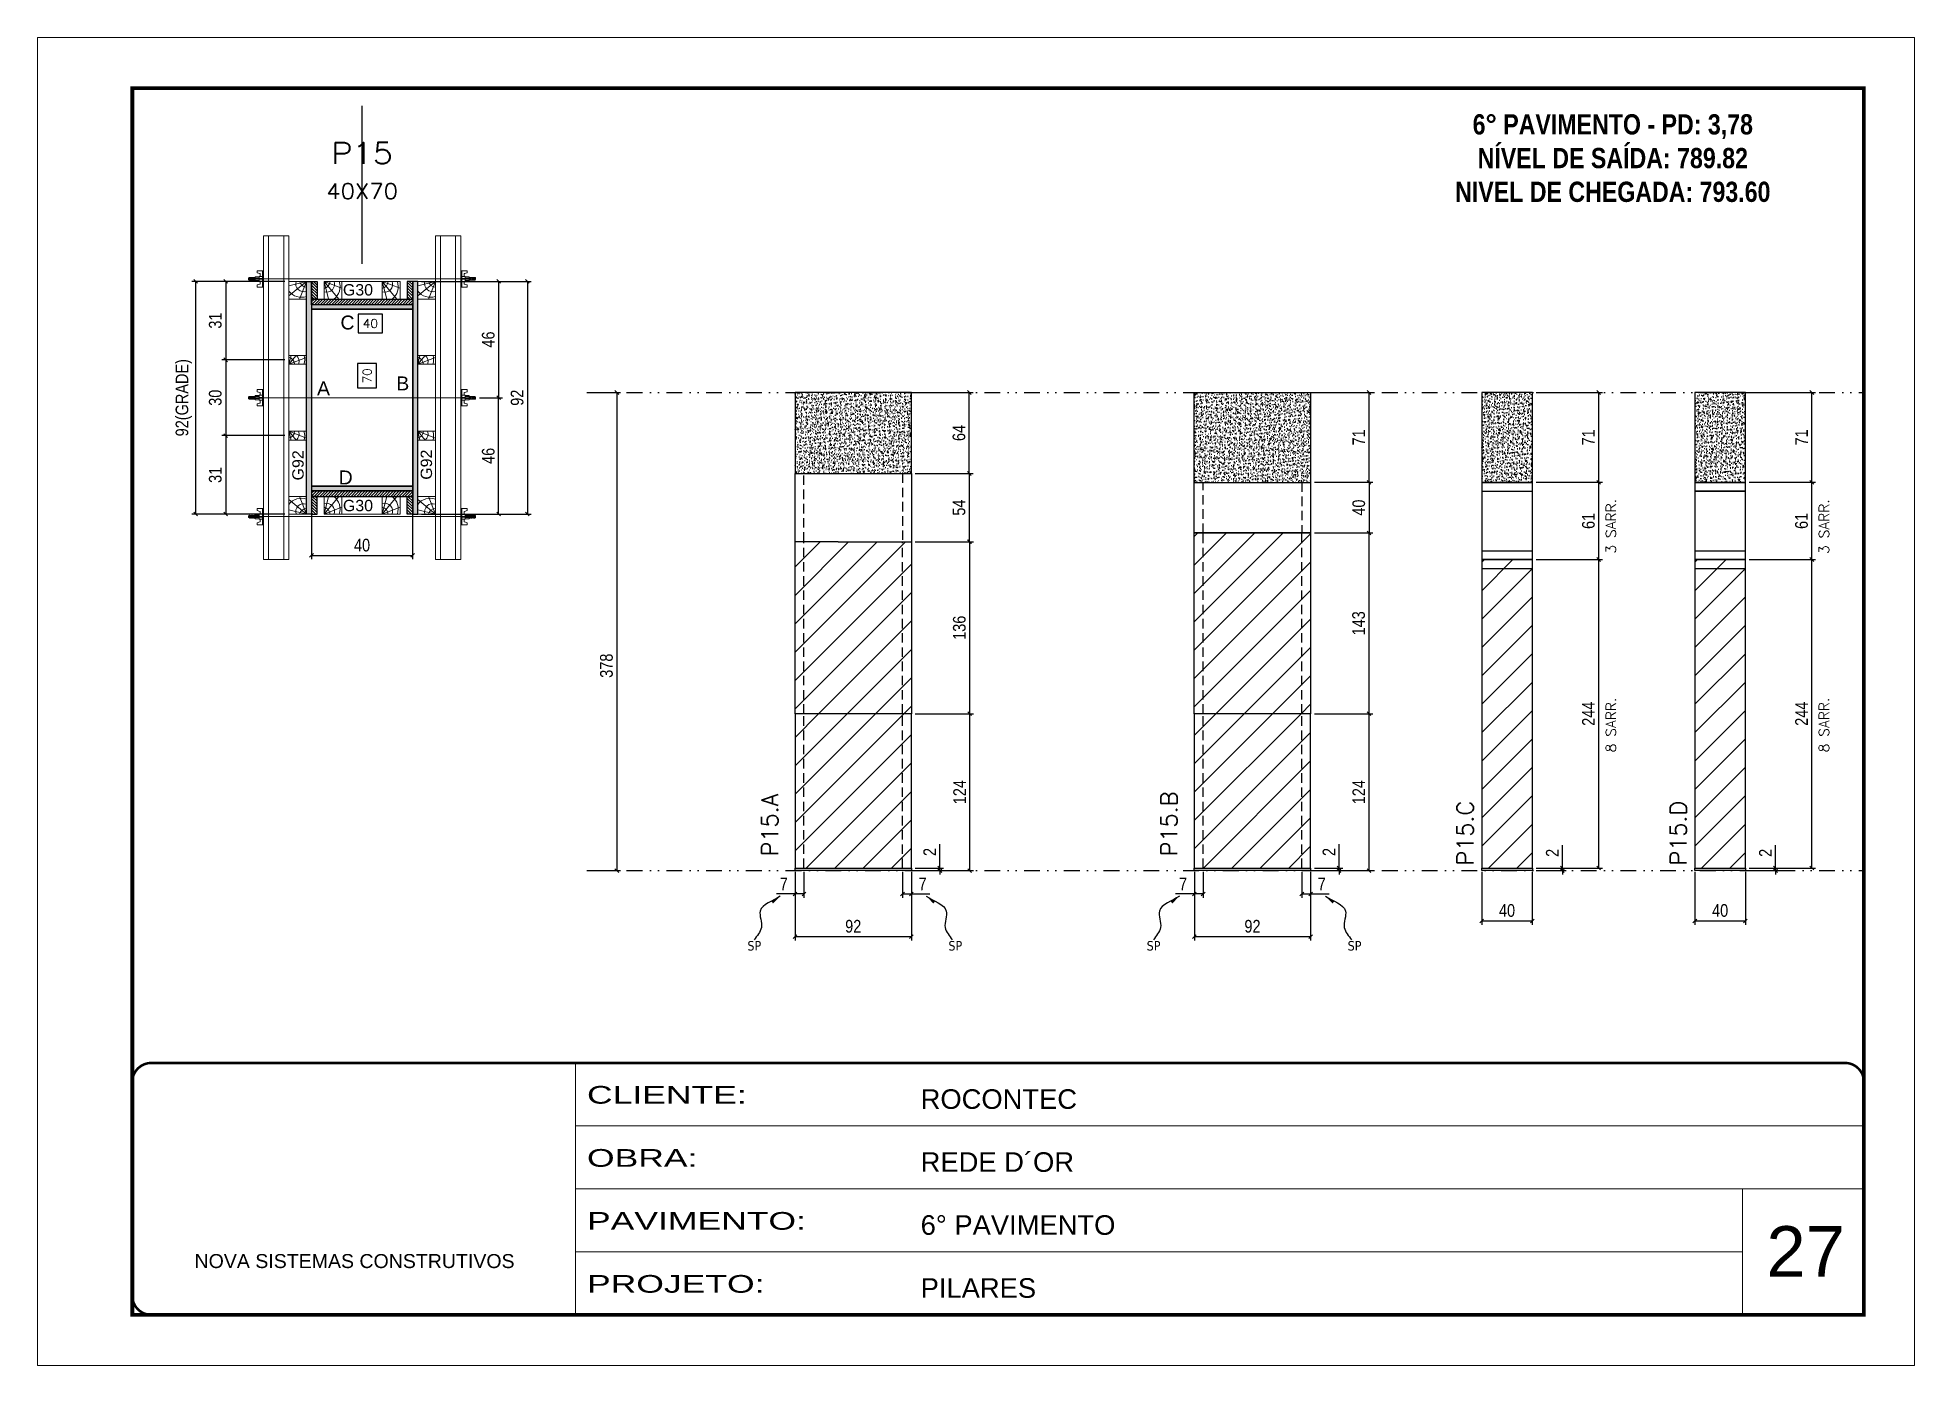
# Model space of a CAD drawing. Extents: x 28748 to 35002, y 14885 to 43501.
# Drawn here: x 31932 to 33417, y 35559 to 36609 of the extents above; entities that cross this region are included whole.
import ezdxf
from ezdxf.enums import TextEntityAlignment as Align

# ---------------------------------------------------------------- set-up
doc = ezdxf.new("R2010")
doc.units = 0
for name, pattern in [('CONTINUO', [0]), ('DASHED', [0.75, 0.5, -0.25]), ('DIVIDE2', [0.625, 0.25, -0.125, 0, -0.125, 0, -0.125]), ('HIDDEN', [0.375, 0.25, -0.125])]:
    doc.linetypes.add(name, pattern=pattern)
for name, color, linetype, lineweight in [('CARIMBO', 255, 'Continuous', 9), ('Folhas', 255, 'Continuous', 9), ('Hachura', 251, 'Continuous', 9), ('Madeira', 126, 'Continuous', 18), ('Perfil Metálico', 224, 'Continuous', 18), ('SARRAFO DE PRESSAO', 251, 'DASHED', 9), ('Texto Seção', 7, 'Continuous', 15)]:
    doc.layers.add(name, color=color, linetype=linetype, lineweight=lineweight)
for name, color, linetype in [('CHAPA', 1, 'Continuous'), ('COTA', 241, 'Continuous'), ('MEIO_PONT', 93, 'Continuous'), ('NOMENCLATURA', 7, 'Continuous'), ('Nível', 160, 'Continuous'), ('Painéis', 200, 'Continuous'), ('SARR_2.2x7', 40, 'Continuous'), ('SARRAFO', 251, 'Continuous'), ('Sarrafo de Pressão', 42, 'HIDDEN'), ('texto', 7, 'Continuous'), ('Texto de Titulo', 7, 'Continuous'), ('Texto Qtd Sarr', 242, 'Continuous'), ('TEXTO_GERAL', 7, 'Continuous')]:
    doc.layers.add(name, color=color, linetype=linetype)
doc.styles.add('ARIAL', font='arial.ttf')
doc.styles.add('COTA TECNICA', font='techl___.ttf', dxfattribs={"height": 10})
doc.styles.add('COTA TECNICA 2X', font='techl___.ttf', dxfattribs={"height": 10})
doc.styles.add('COTA TECNICA-50', font='techl___.ttf', dxfattribs={"height": 10})
doc.styles.add('REGUA-120', font='ROMANS.shx', dxfattribs={"height": 15})
doc.styles.add('ROMANC', font='techb___.ttf', dxfattribs={"height": 2.5})
doc.styles.add('ROMANS', font='romans.shx')
doc.styles.add('SANSSERIF', font='sas_____.pfb')
doc.styles.get("Standard").update_dxf_attribs({"font": 'arial.ttf'})
doc.styles.add('Tecnologia', font='')
doc.styles.get('Tecnologia').set_extended_font_data('Forgotten Futurist')
doc.dimstyles.new('COTA PAINEL-50', dxfattribs={"dimtxt": 10, "dimasz": 3, "dimexe": 3, "dimexo": 3, "dimgap": 3, "dimtad": 1, "dimdec": 1, "dimzin": 12, "dimdsep": 46, "dimtxsty": 'COTA TECNICA-50', "dimblk1": 'OBLIQUE', "dimblk2": 'OBLIQUE', "dimsah": 1, "dimcen": 0.9, "dimclrd": 4, "dimclre": 4, "dimclrt": 240, "dimadec": 1, "dimazin": 3, "dimtfac": 1, "dimtdec": 1, "dimtmove": 0, "dimatfit": 3, "dimfxl": 1, "dimtolj": 1, "dimtzin": 12, "dimarcsym": 0})
doc.dimstyles.new('PAINEL', dxfattribs={"dimtxt": 10, "dimasz": 3, "dimexe": 3, "dimexo": 3, "dimgap": 3, "dimtad": 1, "dimdec": 1, "dimzin": 12, "dimdsep": 46, "dimtxsty": 'COTA TECNICA', "dimblk1": 'OBLIQUE', "dimblk2": 'OBLIQUE', "dimsah": 1, "dimcen": 0.9, "dimclrd": 4, "dimclre": 4, "dimclrt": 240, "dimadec": 1, "dimazin": 3, "dimtfac": 1, "dimtdec": 1, "dimtmove": 0, "dimatfit": 3, "dimfxl": 1, "dimtolj": 1, "dimtzin": 12, "dimarcsym": 0})
doc.dimstyles.new('SECAO PILAR', dxfattribs={"dimtxt": 10, "dimasz": 3, "dimexe": 3, "dimexo": 3, "dimgap": 3, "dimtad": 1, "dimdec": 1, "dimlfac": 0.5, "dimzin": 12, "dimdsep": 46, "dimtxsty": 'COTA TECNICA 2X', "dimblk1": 'OBLIQUE', "dimblk2": 'OBLIQUE', "dimsah": 1, "dimcen": 0.9, "dimclrd": 256, "dimclre": 256, "dimclrt": 256, "dimadec": 1, "dimazin": 3, "dimtfac": 1, "dimtdec": 1, "dimtmove": 0, "dimatfit": 3, "dimfxl": 1, "dimtolj": 1, "dimtzin": 12, "dimarcsym": 0})
doc.dimstyles.new('SECÇÃO 2', dxfattribs={"dimtxt": 7, "dimasz": 6, "dimexe": 0.18, "dimexo": 2, "dimgap": -4, "dimtad": 3, "dimdec": 1, "dimlfac": 0.5, "dimzin": 12, "dimdsep": 46, "dimtxsty": 'ROMANS', "dimblk": 'ARCHTICK', "dimcen": 0.09, "dimse1": 1, "dimse2": 1, "dimsd1": 1, "dimsd2": 1, "dimclrd": 180, "dimclre": 5, "dimclrt": 1, "dimadec": 0, "dimazin": 3, "dimtfac": 1, "dimtdec": 1, "dimtofl": 0, "dimtmove": 0, "dimatfit": 3, "dimldrblk": 'ARCHTICK', "dimfxl": 1, "dimtolj": 1, "dimtzin": 0, "dimarcsym": 0})
doc.dimstyles.get("Standard").update_dxf_attribs({"dimtxt": 0.18, "dimasz": 0.18, "dimexe": 0.18, "dimexo": 0.0625, "dimgap": 0.09, "dimtad": 0, "dimtih": 1, "dimtoh": 1, "dimdec": 4, "dimzin": 0, "dimdsep": 46, "dimtxsty": 'Standard', "dimcen": 0.09, "dimadec": 0, "dimazin": 0, "dimtfac": 1, "dimtdec": 4, "dimtofl": 0, "dimtmove": 0, "dimatfit": 3, "dimfxl": 1, "dimtolj": 1, "dimtzin": 0, "dimarcsym": 0})

msp = doc.modelspace()

# ---------------------------------------------------------------- texts
at = {"layer": 'CARIMBO', "style": 'ARIAL'}
msp.add_text('27', height=40, dxfattribs=at).set_placement((33299.7, 35629.44))
at = {"layer": 'NOMENCLATURA', "color": 2, "insert": (33178.17, 36575.35), "char_height": 16, "attachment_point": 2, "style": 'ROMANC'}
msp.add_mtext_dynamic_manual_height_columns('\\P6° PAVIMENTO - PD: 3,78\\PNÍVEL DE SAÍDA: 789.82\\PNIVEL DE CHEGADA: 793.60', width=300.2766, gutter_width=1, heights=[0], dxfattribs=at)
at = {"layer": 'texto', "color": 0, "char_height": 7.5, "attachment_point": 5}
for insert in [(32498.95, 35891.09), (32657.98, 35891.09), (32814.83, 35891.09), (32973.85, 35891.09)]:
    msp.add_mtext('{\\fTahoma|b0|i0|c0|p34;\\C4;SP}', dxfattribs=dict(at, insert=insert))
at = {"layer": 'Texto Seção', "linetype": 'Continuous', "style": 'ROMANS'}
for s, p in [('3 SARR.', (33180.7, 36201.22)), ('3 SARR.', (33349.28, 36200.96)), ('8 SARR.', (33180.7, 36044.09)), ('8 SARR.', (33349.28, 36044.09))]:
    msp.add_text(s, height=8, rotation=90, dxfattribs=at).set_placement(p)
at = {"layer": 'Texto Seção', "char_height": 13, "width": 285.3299, "attachment_point": 7, "rotation": 90, "style": 'REGUA-120'}
for s, insert in [('P15.B', (32833.6, 35961.83)), ('P15.A', (32517.73, 35961.83)), ('P15.C', (33067.88, 35954.5)), ('P15.D', (33236.46, 35954.5))]:
    msp.add_mtext(s, dxfattribs=dict(at, insert=insert))
at = {"layer": 'TEXTO_GERAL', "style": 'ARIAL'}
for s, p in [('C', (32177.05, 36383.97)), ('B', (32220.81, 36335.83)), ('A', (32158.09, 36331.92)), ('D', (32175.64, 36261.47))]:
    msp.add_text(s, height=11, dxfattribs=at).set_placement(p, align=Align.MIDDLE_CENTER)
at = {"layer": 'TEXTO_GERAL', "color": 0, "linetype": 'Continuous', "style": 'SANSSERIF'}
for p in [(32137.91, 36259.14), (32239.47, 36259.68)]:
    msp.add_text('G92', height=9, rotation=90, dxfattribs=at).set_placement(p, align=Align.MIDDLE_LEFT)
at = {"layer": 'TEXTO_GERAL', "color": 0, "linetype": 'Continuous', "char_height": 9, "width": 285.3299, "style": 'SANSSERIF'}
for insert, attachment_point in [((32173.49, 36414.33), 1), ((32173.49, 36234.61), 7)]:
    msp.add_mtext('G30', dxfattribs=dict(at, insert=insert, attachment_point=attachment_point))

# ---------------------------------------------------------------- blocks, each defined once
blk = doc.blocks.new('9999999999')
at = {"color": 30, "linetype": 'CONTINUO'}
for p, q in [((98564.6, 34230.2), (98564.6, 34429.4)), ((98564.6, 34379.6), (99584, 34379.6)), ((98564.6, 34329.8), (99488, 34329.8)), ((99584, 34329.8), (99488, 34329.8)), ((99488, 34329.8), (99488, 34230.2)), ((98564.6, 34280), (99488, 34280))]:
    blk.add_line(p, q, dxfattribs=at)
at = {"color": 30, "linetype": 'CONTINUO', "const_width": 2}
blk.add_lwpolyline([(99584, 34230.2), (99584, 34414.4, 0.414214), (99569, 34429.4), (98229, 34429.4, 0.414214), (98214, 34414.4), (98214, 34245.2, 0.414214), (98229, 34230.2), (99584, 34230.2)], format="xyb", dxfattribs=at)
at = {"layer": 'Folhas'}
blk.add_lwpolyline([(98139, 34190.2), (99624, 34190.2), (99624, 35240.2), (98139, 35240.2)], close=True, dxfattribs=at)
at = {"layer": 'Folhas', "color": 30, "const_width": 3}
blk.add_lwpolyline([(98214, 34230.2), (99584, 34230.2), (99584, 35200.2), (98214, 35200.2)], close=True, dxfattribs=at)
at = {"color": 7, "linetype": 'Continuous', "ltscale": 5, "style": 'ARIAL'}
for s, height, p in [('ROCONTEC', 15.48, (98837.7, 34393.1)), ('REDE D´OR', 15.48, (98837.7, 34343.3)), ('6° PAVIMENTO', 15.483, (98837.7, 34293.5)), ('NOVA SISTEMAS CONSTRUTIVOS', 11.059, (98263.2, 34267.2)), ('PILARES', 15.48, (98837.7, 34243.7))]:
    blk.add_text(s, height=height, dxfattribs=at).set_placement(p)
at = {"layer": 'Folhas', "color": 7, "style": 'Tecnologia', "width": 1.5}
for s, p in [('CLIENTE:', (98573.7, 34397.2)), ('OBRA:', (98573.7, 34347.3)), ('PAVIMENTO:', (98573.7, 34297.5)), ('PROJETO:', (98573.7, 34247.7))]:
    blk.add_text(s, height=14, dxfattribs=at).set_placement(p)
blk = doc.blocks.new('titulo1')
at = {"layer": 'Defpoints', "color": 252, "linetype": 'HIDDEN', "ltscale": 2}
blk.add_line((0, 0), (0, 125), dxfattribs=at)
at = {"layer": 'Defpoints', "style": 'ROMANS', "oblique": 15}
blk.add_attdef('FOLHA', text='', height=10, dxfattribs=at).set_placement((0, 15.6), align=Align.MIDDLE_CENTER)
at = {"layer": 'Texto Qtd Sarr', "color": 3, "style": 'ROMANS', "oblique": 15}
for tag, height, p in [('TITULO', 17, (0, 71.4)), ('SEÇÃO', 12, (0, 41.5))]:
    blk.add_attdef(tag, text='', height=height, dxfattribs=at).set_placement(p, align=Align.MIDDLE_CENTER)
blk = doc.blocks.new('_Oblique')
at = {"color": 0, "linetype": 'ByBlock', "lineweight": -2}
blk.add_line((-0.5, -0.5), (0.5, 0.5), dxfattribs=at)
blk = doc.blocks.new('*D1625')
at = {"layer": 'COTA', "color": 4, "linetype": 'ByBlock', "lineweight": -2, "transparency": 16777216}
for p, q in [((32369.5, 36328.6), (32393.2, 36328.6)), ((32390.2, 36328.6), (32390.2, 35950.6)), ((32369.5, 35950.6), (32393.2, 35950.6))]:
    blk.add_line(p, q, dxfattribs=at)
at = {"layer": 'Defpoints', "color": 0, "linetype": 'ByBlock', "transparency": 16777216}
for p in [(32366.5, 36328.6), (32366.5, 35950.6), (32390.2, 35950.6)]:
    blk.add_point(p, dxfattribs=at)
at = {"layer": 'COTA', "color": 4, "linetype": 'ByBlock', "lineweight": -2, "transparency": 16777216, "xscale": 3, "yscale": 3, "zscale": 3}
for p, rotation in [((32390.2, 36328.6), 90), ((32390.2, 35950.6), 270)]:
    blk.add_blockref('_Oblique', p, dxfattribs=dict(at, rotation=rotation))
at = {"layer": 'COTA', "color": 240, "linetype": 'ByBlock', "transparency": 16777216, "insert": (32382, 36112.6), "char_height": 10, "attachment_point": 5, "rotation": 90, "style": 'COTA TECNICA'}
blk.add_mtext('\\A1;378', dxfattribs=at)
blk = doc.blocks.new('*D527')
at = {"layer": 'COTA', "color": 4, "lineweight": -2, "transparency": 16777216}
for p, q in [((32531.2, 35949.6), (32531.2, 35895.4)), ((32623.2, 35949.6), (32623.2, 35895.4)), ((32531.2, 35898.4), (32623.2, 35898.4))]:
    blk.add_line(p, q, dxfattribs=at)
at = {"layer": 'Defpoints', "color": 0, "transparency": 16777216}
for p in [(32531.2, 35952.6), (32623.2, 35952.6), (32623.2, 35898.4)]:
    blk.add_point(p, dxfattribs=at)
at = {"layer": 'COTA', "color": 4, "lineweight": -2, "transparency": 16777216, "xscale": 3, "yscale": 3, "zscale": 3, "rotation": 180}
blk.add_blockref('_Oblique', (32531.2, 35898.4), dxfattribs=at)
at = {"layer": 'COTA', "color": 4, "lineweight": -2, "transparency": 16777216, "xscale": 3, "yscale": 3, "zscale": 3}
blk.add_blockref('_Oblique', (32623.2, 35898.4), dxfattribs=at)
at = {"layer": 'COTA', "color": 240, "transparency": 16777216, "insert": (32577.2, 35906.5), "char_height": 10, "attachment_point": 5, "style": 'COTA TECNICA'}
blk.add_mtext('\\A1;92', dxfattribs=at)
blk = doc.blocks.new('*D528')
at = {"layer": 'COTA', "color": 4, "lineweight": -2, "transparency": 16777216}
for p, q in [((32626.2, 36074.6), (32672.4, 36074.6)), ((32669.4, 35950.6), (32669.4, 36074.6)), ((32626.2, 35950.6), (32672.4, 35950.6))]:
    blk.add_line(p, q, dxfattribs=at)
at = {"layer": 'Defpoints', "color": 0, "transparency": 16777216}
for p in [(32623.2, 36074.6), (32669.4, 36074.6), (32623.2, 35950.6)]:
    blk.add_point(p, dxfattribs=at)
at = {"layer": 'COTA', "color": 4, "lineweight": -2, "transparency": 16777216, "xscale": 3, "yscale": 3, "zscale": 3}
for p, rotation in [((32669.4, 36074.6), 90), ((32669.4, 35950.6), 270)]:
    blk.add_blockref('_Oblique', p, dxfattribs=dict(at, rotation=rotation))
at = {"layer": 'COTA', "color": 240, "transparency": 16777216, "insert": (32661.4, 36012.6), "char_height": 10, "attachment_point": 5, "rotation": 90, "style": 'COTA TECNICA-50'}
blk.add_mtext('\\A1;124', dxfattribs=at)
blk = doc.blocks.new('*D529')
at = {"layer": 'COTA', "color": 4, "lineweight": -2, "transparency": 16777216}
for p, q in [((32645.7, 35952.6), (32645.7, 35971.4)), ((32626.2, 35952.6), (32648.7, 35952.6)), ((32645.7, 35950.6), (32645.7, 35952.6)), ((32626.2, 35950.6), (32648.7, 35950.6)), ((32645.7, 35950.6), (32645.7, 35947.6))]:
    blk.add_line(p, q, dxfattribs=at)
at = {"layer": 'Defpoints', "color": 0, "transparency": 16777216}
for p in [(32623.2, 35952.6), (32623.2, 35950.6), (32645.7, 35950.6)]:
    blk.add_point(p, dxfattribs=at)
at = {"layer": 'COTA', "color": 4, "lineweight": -2, "transparency": 16777216, "xscale": 3, "yscale": 3, "zscale": 3}
for p, rotation in [((32645.7, 35952.6), 270), ((32645.7, 35950.6), 90)]:
    blk.add_blockref('_Oblique', p, dxfattribs=dict(at, rotation=rotation))
at = {"layer": 'COTA', "color": 240, "transparency": 16777216, "insert": (32637.7, 35965.3), "char_height": 10, "attachment_point": 5, "rotation": 90, "style": 'COTA TECNICA-50'}
blk.add_mtext('\\A1;2', dxfattribs=at)
blk = doc.blocks.new('*D530')
at = {"layer": 'COTA', "color": 4, "lineweight": -2, "transparency": 16777216}
for p, q in [((32531.2, 35947.6), (32531.2, 35929.1)), ((32538.2, 35949.6), (32538.2, 35929.1)), ((32531.2, 35932.1), (32516.5, 35932.1)), ((32538.2, 35932.1), (32531.2, 35932.1))]:
    blk.add_line(p, q, dxfattribs=at)
at = {"layer": 'Defpoints', "color": 0, "transparency": 16777216}
for p in [(32538.2, 35952.6), (32531.2, 35950.6), (32531.2, 35932.1)]:
    blk.add_point(p, dxfattribs=at)
at = {"layer": 'COTA', "color": 4, "lineweight": -2, "transparency": 16777216, "xscale": 3, "yscale": 3, "zscale": 3, "rotation": 180}
blk.add_blockref('_Oblique', (32531.2, 35932.1), dxfattribs=at)
at = {"layer": 'COTA', "color": 4, "lineweight": -2, "transparency": 16777216, "xscale": 3, "yscale": 3, "zscale": 3}
blk.add_blockref('_Oblique', (32538.2, 35932.1), dxfattribs=at)
at = {"layer": 'COTA', "color": 240, "transparency": 16777216, "insert": (32522.3, 35940.1), "char_height": 10, "attachment_point": 5, "style": 'COTA TECNICA-50'}
blk.add_mtext('\\A1;7', dxfattribs=at)
blk = doc.blocks.new('*D531')
at = {"layer": 'COTA', "color": 4, "lineweight": -2, "transparency": 16777216}
for p, q in [((32616.2, 35949.6), (32616.2, 35929.1)), ((32623.2, 35947.6), (32623.2, 35929.1)), ((32616.2, 35932.1), (32623.2, 35932.1)), ((32623.2, 35932.1), (32637.9, 35932.1))]:
    blk.add_line(p, q, dxfattribs=at)
at = {"layer": 'Defpoints', "color": 0, "transparency": 16777216}
for p in [(32616.2, 35952.6), (32623.2, 35950.6), (32623.2, 35932.1)]:
    blk.add_point(p, dxfattribs=at)
at = {"layer": 'COTA', "color": 4, "lineweight": -2, "transparency": 16777216, "xscale": 3, "yscale": 3, "zscale": 3, "rotation": 180}
blk.add_blockref('_Oblique', (32616.2, 35932.1), dxfattribs=at)
at = {"layer": 'COTA', "color": 4, "lineweight": -2, "transparency": 16777216, "xscale": 3, "yscale": 3, "zscale": 3}
blk.add_blockref('_Oblique', (32623.2, 35932.1), dxfattribs=at)
at = {"layer": 'COTA', "color": 240, "transparency": 16777216, "insert": (32632.1, 35940.1), "char_height": 10, "attachment_point": 5, "style": 'COTA TECNICA-50'}
blk.add_mtext('\\A1;7', dxfattribs=at)
blk = doc.blocks.new('*D532')
at = {"layer": 'COTA', "color": 4, "lineweight": -2, "transparency": 16777216}
for p, q in [((33117.5, 36196.6), (33170, 36196.6)), ((33167, 35952.6), (33167, 36196.6)), ((33117.5, 35952.6), (33170, 35952.6))]:
    blk.add_line(p, q, dxfattribs=at)
at = {"layer": 'Defpoints', "color": 0, "transparency": 16777216}
for p in [(33114.5, 36196.6), (33167, 36196.6), (33114.5, 35952.6)]:
    blk.add_point(p, dxfattribs=at)
at = {"layer": 'COTA', "color": 4, "lineweight": -2, "transparency": 16777216, "xscale": 3, "yscale": 3, "zscale": 3}
for p, rotation in [((33167, 36196.6), 90), ((33167, 35952.6), 270)]:
    blk.add_blockref('_Oblique', p, dxfattribs=dict(at, rotation=rotation))
at = {"layer": 'COTA', "color": 240, "transparency": 16777216, "insert": (33158.9, 36074.6), "char_height": 10, "attachment_point": 5, "rotation": 90, "style": 'COTA TECNICA'}
blk.add_mtext('\\A1;244', dxfattribs=at)
blk = doc.blocks.new('*D533')
at = {"layer": 'COTA', "color": 4, "lineweight": -2, "transparency": 16777216}
for p, q in [((33117.5, 36328.6), (33170, 36328.6)), ((33167, 36257.6), (33167, 36328.6)), ((33117.5, 36257.6), (33170, 36257.6))]:
    blk.add_line(p, q, dxfattribs=at)
at = {"layer": 'Defpoints', "color": 0, "transparency": 16777216}
for p in [(33114.5, 36328.6), (33167, 36328.6), (33114.5, 36257.6)]:
    blk.add_point(p, dxfattribs=at)
at = {"layer": 'COTA', "color": 4, "lineweight": -2, "transparency": 16777216, "xscale": 3, "yscale": 3, "zscale": 3}
for p, rotation in [((33167, 36328.6), 90), ((33167, 36257.6), 270)]:
    blk.add_blockref('_Oblique', p, dxfattribs=dict(at, rotation=rotation))
at = {"layer": 'COTA', "color": 240, "transparency": 16777216, "insert": (33158.9, 36293.1), "char_height": 10, "attachment_point": 5, "rotation": 90, "style": 'COTA TECNICA'}
blk.add_mtext('\\A1;71', dxfattribs=at)
blk = doc.blocks.new('*D534')
at = {"layer": 'COTA', "color": 4, "lineweight": -2, "transparency": 16777216}
for p, q in [((33074.5, 35949.6), (33074.5, 35907.8)), ((33114.5, 35949.6), (33114.5, 35907.8)), ((33074.5, 35910.8), (33114.5, 35910.8))]:
    blk.add_line(p, q, dxfattribs=at)
at = {"layer": 'Defpoints', "color": 0, "transparency": 16777216}
for p in [(33074.5, 35952.6), (33114.5, 35952.6), (33114.5, 35910.8)]:
    blk.add_point(p, dxfattribs=at)
at = {"layer": 'COTA', "color": 4, "lineweight": -2, "transparency": 16777216, "xscale": 3, "yscale": 3, "zscale": 3, "rotation": 180}
blk.add_blockref('_Oblique', (33074.5, 35910.8), dxfattribs=at)
at = {"layer": 'COTA', "color": 4, "lineweight": -2, "transparency": 16777216, "xscale": 3, "yscale": 3, "zscale": 3}
blk.add_blockref('_Oblique', (33114.5, 35910.8), dxfattribs=at)
at = {"layer": 'COTA', "color": 240, "transparency": 16777216, "insert": (33094.5, 35919), "char_height": 10, "attachment_point": 5, "style": 'COTA TECNICA'}
blk.add_mtext('\\A1;40', dxfattribs=at)
blk = doc.blocks.new('*D1626')
at = {"layer": 'COTA', "color": 4, "linetype": 'ByBlock', "lineweight": -2, "transparency": 16777216}
for p, q in [((33117.5, 36257.6), (33170, 36257.6)), ((33167, 36196.6), (33167, 36257.6)), ((33117.5, 36196.6), (33170, 36196.6))]:
    blk.add_line(p, q, dxfattribs=at)
at = {"layer": 'Defpoints', "color": 0, "linetype": 'ByBlock', "transparency": 16777216}
for p in [(33114.5, 36257.6), (33167, 36257.6), (33114.5, 36196.6)]:
    blk.add_point(p, dxfattribs=at)
at = {"layer": 'COTA', "color": 4, "linetype": 'ByBlock', "lineweight": -2, "transparency": 16777216, "xscale": 3, "yscale": 3, "zscale": 3}
for p, rotation in [((33167, 36257.6), 90), ((33167, 36196.6), 270)]:
    blk.add_blockref('_Oblique', p, dxfattribs=dict(at, rotation=rotation))
at = {"layer": 'COTA', "color": 240, "linetype": 'ByBlock', "transparency": 16777216, "insert": (33158.9, 36227.1), "char_height": 10, "attachment_point": 5, "rotation": 90, "style": 'COTA TECNICA'}
blk.add_mtext('\\A1;61', dxfattribs=at)
blk = doc.blocks.new('*D535')
at = {"layer": 'COTA', "color": 4, "lineweight": -2, "transparency": 16777216}
for p, q in [((33138.3, 35952.6), (33138.3, 35970.7)), ((33117.5, 35952.6), (33141.3, 35952.6)), ((33138.3, 35950.6), (33138.3, 35952.6)), ((33117.5, 35950.6), (33141.3, 35950.6)), ((33138.3, 35950.6), (33138.3, 35947.6))]:
    blk.add_line(p, q, dxfattribs=at)
at = {"layer": 'Defpoints', "color": 0, "transparency": 16777216}
for p in [(33114.5, 35952.6), (33138.3, 35952.6), (33114.5, 35950.6)]:
    blk.add_point(p, dxfattribs=at)
at = {"layer": 'COTA', "color": 4, "lineweight": -2, "transparency": 16777216, "xscale": 3, "yscale": 3, "zscale": 3}
for p, rotation in [((33138.3, 35952.6), 270), ((33138.3, 35950.6), 90)]:
    blk.add_blockref('_Oblique', p, dxfattribs=dict(at, rotation=rotation))
at = {"layer": 'COTA', "color": 240, "transparency": 16777216, "insert": (33130.3, 35964.6), "char_height": 10, "attachment_point": 5, "rotation": 90, "style": 'COTA TECNICA-50'}
blk.add_mtext('\\A1;2', dxfattribs=at)
blk = doc.blocks.new('*D536')
at = {"layer": 'COTA', "color": 180, "lineweight": -2, "transparency": 16777216}
for p, q in [((32200.1, 36351.5), (32185.1, 36351.5)), ((32185.1, 36351.5), (32185.1, 36332.2)), ((32200.1, 36332.2), (32200.1, 36351.5)), ((32185.1, 36332.2), (32200.1, 36332.2))]:
    blk.add_line(p, q, dxfattribs=at)
at = {"layer": 'Defpoints', "color": 0, "transparency": 16777216}
for p in [(32148.6, 36394.5), (32148.6, 36254.5), (32204.1, 36254.5)]:
    blk.add_point(p, dxfattribs=at)
at = {"layer": 'COTA', "color": 1, "transparency": 16777216, "insert": (32192.6, 36341.8), "char_height": 7, "attachment_point": 5, "rotation": 90, "style": 'ROMANS'}
blk.add_mtext('\\A1;70', dxfattribs=at)
blk = doc.blocks.new('_ArchTick')
at = {"color": 0, "linetype": 'ByBlock', "const_width": 0.15}
blk.add_lwpolyline([(-0.5, -0.5), (0.5, 0.5)], dxfattribs=at)
blk = doc.blocks.new('*D537')
at = {"layer": 'COTA', "lineweight": -2, "transparency": 16777216}
for p, q in [((32235.6, 36416.5), (32322.4, 36416.5)), ((32319.4, 36416.5), (32319.4, 36232.5)), ((32235.6, 36232.5), (32322.4, 36232.5))]:
    blk.add_line(p, q, dxfattribs=at)
at = {"layer": 'Defpoints', "color": 0, "transparency": 16777216}
for p in [(32232.6, 36416.5), (32232.6, 36232.5), (32319.4, 36232.5)]:
    blk.add_point(p, dxfattribs=at)
at = {"layer": 'COTA', "lineweight": -2, "transparency": 16777216, "xscale": 3, "yscale": 3, "zscale": 3}
for p, rotation in [((32319.4, 36416.5), 90), ((32319.4, 36232.5), 270)]:
    blk.add_blockref('_Oblique', p, dxfattribs=dict(at, rotation=rotation))
at = {"layer": 'COTA', "transparency": 16777216, "insert": (32311.3, 36324.5), "char_height": 10, "attachment_point": 5, "rotation": 90, "style": 'COTA TECNICA 2X'}
blk.add_mtext('\\A1;92', dxfattribs=at)
blk = doc.blocks.new('*D538')
at = {"layer": 'COTA', "lineweight": -2, "transparency": 16777216}
for p, q in [((32269.6, 36416.5), (32299.6, 36416.5)), ((32296.6, 36416.5), (32296.6, 36324.5)), ((32281.4, 36324.5), (32299.6, 36324.5))]:
    blk.add_line(p, q, dxfattribs=at)
at = {"layer": 'Defpoints', "color": 0, "transparency": 16777216}
for p in [(32266.6, 36416.5), (32278.4, 36324.5), (32296.6, 36324.5)]:
    blk.add_point(p, dxfattribs=at)
at = {"layer": 'COTA', "lineweight": -2, "transparency": 16777216, "xscale": 3, "yscale": 3, "zscale": 3}
for p, rotation in [((32296.6, 36416.5), 90), ((32296.6, 36324.5), 270)]:
    blk.add_blockref('_Oblique', p, dxfattribs=dict(at, rotation=rotation))
at = {"layer": 'COTA', "transparency": 16777216, "insert": (32288.5, 36370.5), "char_height": 10, "attachment_point": 5, "rotation": 90, "style": 'COTA TECNICA 2X'}
blk.add_mtext('\\A1;46', dxfattribs=at)
blk = doc.blocks.new('*D539')
at = {"layer": 'COTA', "lineweight": -2, "transparency": 16777216}
for p, q in [((32281.4, 36324.5), (32299.6, 36324.5)), ((32296.6, 36232.5), (32296.6, 36324.5)), ((32269.6, 36232.5), (32299.6, 36232.5))]:
    blk.add_line(p, q, dxfattribs=at)
at = {"layer": 'Defpoints', "color": 0, "transparency": 16777216}
for p in [(32278.4, 36324.5), (32296.6, 36324.5), (32266.6, 36232.5)]:
    blk.add_point(p, dxfattribs=at)
at = {"layer": 'COTA', "lineweight": -2, "transparency": 16777216, "xscale": 3, "yscale": 3, "zscale": 3}
for p, rotation in [((32296.6, 36324.5), 90), ((32296.6, 36232.5), 270)]:
    blk.add_blockref('_Oblique', p, dxfattribs=dict(at, rotation=rotation))
at = {"layer": 'COTA', "transparency": 16777216, "insert": (32288.5, 36278.5), "char_height": 10, "attachment_point": 5, "rotation": 90, "style": 'COTA TECNICA 2X'}
blk.add_mtext('\\A1;46', dxfattribs=at)
blk = doc.blocks.new('*D540')
at = {"layer": 'COTA', "color": 180, "lineweight": -2, "transparency": 16777216}
for p, q in [((32204.9, 36390.7), (32185.6, 36390.7)), ((32185.6, 36390.7), (32185.6, 36375.7)), ((32204.9, 36375.7), (32204.9, 36390.7)), ((32185.6, 36375.7), (32204.9, 36375.7))]:
    blk.add_line(p, q, dxfattribs=at)
at = {"layer": 'Defpoints', "color": 0, "transparency": 16777216}
for p in [(32148.6, 36394.5), (32228.6, 36394.5), (32228.6, 36371.7)]:
    blk.add_point(p, dxfattribs=at)
at = {"layer": 'COTA', "color": 1, "transparency": 16777216, "insert": (32195.2, 36383.2), "char_height": 7, "attachment_point": 5, "style": 'ROMANS'}
blk.add_mtext('\\A1;40', dxfattribs=at)
blk = doc.blocks.new('PONTALETE')
at = {"layer": 'Madeira'}
for q in [(2.71, 7), (7, 5.76), (7, 1.74)]:
    blk.add_line((0, 0), q, dxfattribs=at)
blk.add_lwpolyline([(0, 0), (7, 0), (7, 7), (0, 7)], close=True, dxfattribs=at)
for centre, radius, start, end in [((2.04, 0.06), 6.23, 37.28179, 109.09128), ((1.09, 0.9), 3.19, 343.60304, 109.98471), ((-0.21, -0.78), 3.09, 14.63219, 86.0383)]:
    blk.add_arc(centre, radius, start, end, dxfattribs=at)
blk = doc.blocks.new('*D541')
at = {"layer": 'COTA', "lineweight": -2, "transparency": 16777216}
for p, q in [((32127.6, 36416.5), (32053.9, 36416.5)), ((32056.9, 36416.5), (32056.9, 36232.5)), ((32127.6, 36232.5), (32053.9, 36232.5))]:
    blk.add_line(p, q, dxfattribs=at)
at = {"layer": 'Defpoints', "color": 0, "transparency": 16777216}
for p in [(32130.6, 36416.5), (32056.9, 36232.5), (32130.6, 36232.5)]:
    blk.add_point(p, dxfattribs=at)
at = {"layer": 'COTA', "lineweight": -2, "transparency": 16777216, "xscale": 3, "yscale": 3, "zscale": 3}
for p, rotation in [((32056.9, 36416.5), 90), ((32056.9, 36232.5), 270)]:
    blk.add_blockref('_Oblique', p, dxfattribs=dict(at, rotation=rotation))
at = {"layer": 'COTA', "transparency": 16777216, "insert": (32047.6, 36324.5), "char_height": 10, "attachment_point": 5, "rotation": 90, "style": 'COTA TECNICA 2X'}
blk.add_mtext('\\A1;92(GRADE)', dxfattribs=at)
blk = doc.blocks.new('MEIO PONTALETE')
at = {"layer": 'Madeira'}
for q in [(2.71, 7), (3.5, 2.88), (3.5, 0.87)]:
    blk.add_line((0, 0), q, dxfattribs=at)
blk.add_lwpolyline([(0, 0), (3.5, 0), (3.5, 7), (0, 7)], close=True, dxfattribs=at)
for centre, radius, start, end in [((2.04, 0.06), 6.23, 76.44987, 109.09128), ((1.09, 0.9), 3.19, 40.90626, 109.98471), ((-0.21, -0.78), 3.09, 14.63219, 86.0383)]:
    blk.add_arc(centre, radius, start, end, dxfattribs=at)
blk = doc.blocks.new('*D542')
at = {"layer": 'COTA', "lineweight": -2, "transparency": 16777216}
for p, q in [((32127.6, 36294.5), (32077.7, 36294.5)), ((32080.7, 36294.5), (32080.7, 36232.5)), ((32127.6, 36232.5), (32077.7, 36232.5))]:
    blk.add_line(p, q, dxfattribs=at)
at = {"layer": 'Defpoints', "color": 0, "transparency": 16777216}
for p in [(32130.6, 36294.5), (32080.7, 36232.5), (32130.6, 36232.5)]:
    blk.add_point(p, dxfattribs=at)
at = {"layer": 'COTA', "lineweight": -2, "transparency": 16777216, "xscale": 3, "yscale": 3, "zscale": 3}
for p, rotation in [((32080.7, 36294.5), 90), ((32080.7, 36232.5), 270)]:
    blk.add_blockref('_Oblique', p, dxfattribs=dict(at, rotation=rotation))
at = {"layer": 'COTA', "transparency": 16777216, "insert": (32072.5, 36263.5), "char_height": 10, "attachment_point": 5, "rotation": 90, "style": 'COTA TECNICA 2X'}
blk.add_mtext('\\A1;31', dxfattribs=at)
blk = doc.blocks.new('C')
at = {"layer": 'Hachura', "color": 0}
for p, q in [((0, 3.22), (0, -3.22)), ((0.45, 3.22), (0, 3.22)), ((0.46, 3.16), (0, 3.16)), ((0.46, 3.05), (0, 3.05)), ((0.46, 2.88), (0, 2.88)), ((0, 2.75), (0, -1.16)), ((0.46, 2.65), (0, 2.65)), ((0.46, 2.23), (0, 2.23)), ((0.46, 1.51), (0, 1.51)), ((0.39, 0.49), (0.17, 0.49)), ((0.45, -3.23), (0.45, 3.22)), ((0.45, 3.22), (2.58, 3.22)), ((1.74, 0.97), (0.45, 0.97)), ((1.45, 0.1), (0.45, 0.1)), ((1.35, 1.94), (1.35, 0.96)), ((2.58, 2.39), (1.47, 2.09)), ((1.74, -0.97), (1.74, 0.97)), ((1.74, 0.97), (1.74, 0.84)), ((1.74, 0.97), (1.74, 0.84)), ((1.74, 0.84), (3.35, 0.84)), ((3.35, 0.45), (1.74, 0.45)), ((2.58, 3.22), (2.58, 2.39)), ((3.32, 0.84), (3.32, -0.84)), ((3.35, 0.84), (3.35, -0.84)), ((3.68, 0.45), (3.35, 0.45)), ((3.84, -0.52), (3.35, 0.45)), ((3.35, 0.06), (3.67, -0.57)), ((3.68, 0.45), (4.16, -0.52)), ((3.72, 0.5), (4.25, -0.57)), ((4.37, -0.55), (3.83, 0.53)), ((4.15, 0.45), (3.93, 0.45)), ((4.42, -0.52), (3.93, 0.45)), ((4.15, 0.45), (4.26, 0.45)), ((4.26, 0.45), (4.74, -0.52)), ((4.3, 0.5), (4.83, -0.57)), ((4.95, -0.55), (4.41, 0.53)), ((4.51, 0.45), (4.84, 0.45)), ((5, -0.52), (4.51, 0.45)), ((4.84, 0.45), (5.32, -0.52)), ((4.88, 0.5), (5.41, -0.57)), ((5.53, -0.55), (4.99, 0.53)), ((5.58, -0.52), (5.09, 0.45)), ((5.42, 0.45), (5.09, 0.45)), ((5.58, -0.52), (5.09, 0.45)), ((5.42, 0.45), (5.74, -0.19)), ((5.46, 0.5), (5.74, -0.07)), ((5.74, 0.19), (5.57, 0.53)), ((5.74, 0.32), (5.68, 0.45)), ((5.68, 0.45), (5.74, 0.45)), ((5.74, 0.45), (5.9, 0.29)), ((5.74, 0.45), (5.74, -0.52)), ((5.9, -0.36), (5.9, 0.29)), ((0.45, 0), (0, 0)), ((0.46, -1.52), (0, -1.52)), ((0.46, -2.23), (0, -2.23)), ((0.46, -2.65), (0, -2.65)), ((0.46, -2.88), (0, -2.88)), ((0.46, -3.05), (0, -3.05)), ((0.46, -3.16), (0, -3.16)), ((0, -3.22), (2.57, -3.22)), ((0.08, -0.48), (0.29, -0.48)), ((0.29, -0.48), (0.4, -0.48)), ((0.45, 0), (0.45, -0.97)), ((0.45, -0.16), (1.45, -0.16)), ((0.45, -0.65), (0.45, -0.32)), ((0.45, -3.23), (0.45, -0.65)), ((0.45, -0.97), (1.74, -0.97)), ((1.35, -1.94), (1.35, -0.97)), ((2.58, -2.39), (1.47, -2.1)), ((3.35, -0.32), (1.74, -0.32)), ((3.35, -0.84), (1.74, -0.84)), ((2.58, -3.23), (2.58, -2.39)), ((3.35, -0.07), (3.58, -0.52)), ((3.35, -0.52), (3.58, -0.52)), ((3.84, -0.52), (4.16, -0.52)), ((4.42, -0.52), (4.74, -0.52)), ((4.63, -0.52), (4.74, -0.52)), ((5, -0.52), (5.32, -0.52)), ((5.58, -0.52), (5.74, -0.52)), ((5.74, -0.52), (5.9, -0.36)), ((5.74, -0.52), (5.74, -0.52))]:
    blk.add_line(p, q, dxfattribs=at)
for centre, radius, start, end in [((1.52, 1.94), 0.161, 104.74356, 180), ((1.44, -0.03), 0.129, 272.69497, 87.30503), ((3.81, 0.39), 0.143, 25.56881, 154.43119), ((4.39, 0.39), 0.143, 25.56881, 154.43119), ((4.97, 0.39), 0.143, 25.56881, 154.43119), ((5.55, 0.39), 0.143, 25.56881, 154.43119), ((0.17, -0.37), 0.174, 221.74404, 317.85924), ((1.52, -1.94), 0.161, 180, 255.25644), ((3.71, -0.4), 0.174, 222.14076, 318.25596), ((4.29, -0.4), 0.174, 222.14076, 318.25596), ((4.87, -0.4), 0.174, 222.14076, 318.25596), ((5.45, -0.4), 0.174, 222.14076, 318.25596), ((5.61, -0.4), 0.174, 317.85924, 318.25596)]:
    blk.add_arc(centre, radius, start, end, dxfattribs=at)
blk = doc.blocks.new('*D543')
at = {"layer": 'COTA', "lineweight": -2, "transparency": 16777216}
for p, q in [((32127.6, 36416.5), (32077.7, 36416.5)), ((32080.7, 36416.5), (32080.7, 36354.5)), ((32127.6, 36354.5), (32077.7, 36354.5))]:
    blk.add_line(p, q, dxfattribs=at)
at = {"layer": 'Defpoints', "color": 0, "transparency": 16777216}
for p in [(32130.6, 36416.5), (32080.7, 36354.5), (32130.6, 36354.5)]:
    blk.add_point(p, dxfattribs=at)
at = {"layer": 'COTA', "lineweight": -2, "transparency": 16777216, "xscale": 3, "yscale": 3, "zscale": 3}
for p, rotation in [((32080.7, 36416.5), 90), ((32080.7, 36354.5), 270)]:
    blk.add_blockref('_Oblique', p, dxfattribs=dict(at, rotation=rotation))
at = {"layer": 'COTA', "transparency": 16777216, "insert": (32072.5, 36385.5), "char_height": 10, "attachment_point": 5, "rotation": 90, "style": 'COTA TECNICA 2X'}
blk.add_mtext('\\A1;31', dxfattribs=at)
blk = doc.blocks.new('*D544')
at = {"layer": 'COTA', "lineweight": -2, "transparency": 16777216}
for p, q in [((32127.6, 36354.5), (32077.7, 36354.5)), ((32080.7, 36354.5), (32080.7, 36294.5)), ((32127.6, 36294.5), (32077.7, 36294.5))]:
    blk.add_line(p, q, dxfattribs=at)
at = {"layer": 'Defpoints', "color": 0, "transparency": 16777216}
for p in [(32130.6, 36354.5), (32080.7, 36294.5), (32130.6, 36294.5)]:
    blk.add_point(p, dxfattribs=at)
at = {"layer": 'COTA', "lineweight": -2, "transparency": 16777216, "xscale": 3, "yscale": 3, "zscale": 3}
for p, rotation in [((32080.7, 36354.5), 90), ((32080.7, 36294.5), 270)]:
    blk.add_blockref('_Oblique', p, dxfattribs=dict(at, rotation=rotation))
at = {"layer": 'COTA', "transparency": 16777216, "insert": (32072.5, 36324.5), "char_height": 10, "attachment_point": 5, "rotation": 90, "style": 'COTA TECNICA 2X'}
blk.add_mtext('\\A1;30', dxfattribs=at)
blk = doc.blocks.new('*D1627')
at = {"layer": 'COTA', "lineweight": -2, "transparency": 16777216}
for p, q in [((32148.6, 36247.9), (32148.6, 36196.8)), ((32228.6, 36247.9), (32228.6, 36196.8)), ((32148.6, 36199.8), (32228.6, 36199.8))]:
    blk.add_line(p, q, dxfattribs=at)
at = {"layer": 'Defpoints', "color": 0, "transparency": 16777216}
for p in [(32148.6, 36250.9), (32228.6, 36250.9), (32228.6, 36199.8)]:
    blk.add_point(p, dxfattribs=at)
at = {"layer": 'COTA', "lineweight": -2, "transparency": 16777216, "xscale": 3, "yscale": 3, "zscale": 3, "rotation": 180}
blk.add_blockref('_Oblique', (32148.6, 36199.8), dxfattribs=at)
at = {"layer": 'COTA', "lineweight": -2, "transparency": 16777216, "xscale": 3, "yscale": 3, "zscale": 3}
blk.add_blockref('_Oblique', (32228.6, 36199.8), dxfattribs=at)
at = {"layer": 'COTA', "transparency": 16777216, "insert": (32188.6, 36207.9), "char_height": 10, "attachment_point": 5, "style": 'COTA TECNICA 2X'}
blk.add_mtext('\\A1;40', dxfattribs=at)
blk = doc.blocks.new('*D621')
at = {"layer": 'COTA', "color": 4, "lineweight": -2, "transparency": 16777216}
for p, q in [((32847.1, 35949.6), (32847.1, 35895.4)), ((32939.1, 35949.6), (32939.1, 35895.4)), ((32847.1, 35898.4), (32939.1, 35898.4))]:
    blk.add_line(p, q, dxfattribs=at)
at = {"layer": 'Defpoints', "color": 0, "transparency": 16777216}
for p in [(32847.1, 35952.6), (32939.1, 35952.6), (32939.1, 35898.4)]:
    blk.add_point(p, dxfattribs=at)
at = {"layer": 'COTA', "color": 4, "lineweight": -2, "transparency": 16777216, "xscale": 3, "yscale": 3, "zscale": 3, "rotation": 180}
blk.add_blockref('_Oblique', (32847.1, 35898.4), dxfattribs=at)
at = {"layer": 'COTA', "color": 4, "lineweight": -2, "transparency": 16777216, "xscale": 3, "yscale": 3, "zscale": 3}
blk.add_blockref('_Oblique', (32939.1, 35898.4), dxfattribs=at)
at = {"layer": 'COTA', "color": 240, "transparency": 16777216, "insert": (32893.1, 35906.5), "char_height": 10, "attachment_point": 5, "style": 'COTA TECNICA'}
blk.add_mtext('\\A1;92', dxfattribs=at)
blk = doc.blocks.new('*D622')
at = {"layer": 'COTA', "color": 4, "lineweight": -2, "transparency": 16777216}
for p, q in [((32942.1, 36074.6), (32988.3, 36074.6)), ((32985.3, 35950.6), (32985.3, 36074.6)), ((32942.1, 35950.6), (32988.3, 35950.6))]:
    blk.add_line(p, q, dxfattribs=at)
at = {"layer": 'Defpoints', "color": 0, "transparency": 16777216}
for p in [(32939.1, 36074.6), (32985.3, 36074.6), (32939.1, 35950.6)]:
    blk.add_point(p, dxfattribs=at)
at = {"layer": 'COTA', "color": 4, "lineweight": -2, "transparency": 16777216, "xscale": 3, "yscale": 3, "zscale": 3}
for p, rotation in [((32985.3, 36074.6), 90), ((32985.3, 35950.6), 270)]:
    blk.add_blockref('_Oblique', p, dxfattribs=dict(at, rotation=rotation))
at = {"layer": 'COTA', "color": 240, "transparency": 16777216, "insert": (32977.2, 36012.6), "char_height": 10, "attachment_point": 5, "rotation": 90, "style": 'COTA TECNICA-50'}
blk.add_mtext('\\A1;124', dxfattribs=at)
blk = doc.blocks.new('*D623')
at = {"layer": 'COTA', "color": 4, "lineweight": -2, "transparency": 16777216}
for p, q in [((32961.6, 35952.6), (32961.6, 35971.4)), ((32942.1, 35952.6), (32964.6, 35952.6)), ((32961.6, 35950.6), (32961.6, 35952.6)), ((32942.1, 35950.6), (32964.6, 35950.6)), ((32961.6, 35950.6), (32961.6, 35947.6))]:
    blk.add_line(p, q, dxfattribs=at)
at = {"layer": 'Defpoints', "color": 0, "transparency": 16777216}
for p in [(32939.1, 35952.6), (32939.1, 35950.6), (32961.6, 35950.6)]:
    blk.add_point(p, dxfattribs=at)
at = {"layer": 'COTA', "color": 4, "lineweight": -2, "transparency": 16777216, "xscale": 3, "yscale": 3, "zscale": 3}
for p, rotation in [((32961.6, 35952.6), 270), ((32961.6, 35950.6), 90)]:
    blk.add_blockref('_Oblique', p, dxfattribs=dict(at, rotation=rotation))
at = {"layer": 'COTA', "color": 240, "transparency": 16777216, "insert": (32953.6, 35965.3), "char_height": 10, "attachment_point": 5, "rotation": 90, "style": 'COTA TECNICA-50'}
blk.add_mtext('\\A1;2', dxfattribs=at)
blk = doc.blocks.new('*D624')
at = {"layer": 'COTA', "color": 4, "lineweight": -2, "transparency": 16777216}
for p, q in [((32847.1, 35947.6), (32847.1, 35929.1)), ((32854.1, 35949.6), (32854.1, 35929.1)), ((32847.1, 35932.1), (32832.3, 35932.1)), ((32854.1, 35932.1), (32847.1, 35932.1))]:
    blk.add_line(p, q, dxfattribs=at)
at = {"layer": 'Defpoints', "color": 0, "transparency": 16777216}
for p in [(32854.1, 35952.6), (32847.1, 35950.6), (32847.1, 35932.1)]:
    blk.add_point(p, dxfattribs=at)
at = {"layer": 'COTA', "color": 4, "lineweight": -2, "transparency": 16777216, "xscale": 3, "yscale": 3, "zscale": 3, "rotation": 180}
blk.add_blockref('_Oblique', (32847.1, 35932.1), dxfattribs=at)
at = {"layer": 'COTA', "color": 4, "lineweight": -2, "transparency": 16777216, "xscale": 3, "yscale": 3, "zscale": 3}
blk.add_blockref('_Oblique', (32854.1, 35932.1), dxfattribs=at)
at = {"layer": 'COTA', "color": 240, "transparency": 16777216, "insert": (32838.2, 35940.1), "char_height": 10, "attachment_point": 5, "style": 'COTA TECNICA-50'}
blk.add_mtext('\\A1;7', dxfattribs=at)
blk = doc.blocks.new('*D625')
at = {"layer": 'COTA', "color": 4, "lineweight": -2, "transparency": 16777216}
for p, q in [((32932.1, 35949.6), (32932.1, 35929.1)), ((32939.1, 35947.6), (32939.1, 35929.1)), ((32932.1, 35932.1), (32939.1, 35932.1)), ((32939.1, 35932.1), (32953.8, 35932.1))]:
    blk.add_line(p, q, dxfattribs=at)
at = {"layer": 'Defpoints', "color": 0, "transparency": 16777216}
for p in [(32932.1, 35952.6), (32939.1, 35950.6), (32939.1, 35932.1)]:
    blk.add_point(p, dxfattribs=at)
at = {"layer": 'COTA', "color": 4, "lineweight": -2, "transparency": 16777216, "xscale": 3, "yscale": 3, "zscale": 3, "rotation": 180}
blk.add_blockref('_Oblique', (32932.1, 35932.1), dxfattribs=at)
at = {"layer": 'COTA', "color": 4, "lineweight": -2, "transparency": 16777216, "xscale": 3, "yscale": 3, "zscale": 3}
blk.add_blockref('_Oblique', (32939.1, 35932.1), dxfattribs=at)
at = {"layer": 'COTA', "color": 240, "transparency": 16777216, "insert": (32947.9, 35940.1), "char_height": 10, "attachment_point": 5, "style": 'COTA TECNICA-50'}
blk.add_mtext('\\A1;7', dxfattribs=at)
blk = doc.blocks.new('*D1637')
at = {"layer": 'COTA', "color": 4, "linetype": 'ByBlock', "lineweight": -2, "transparency": 16777216}
for p, q in [((32626.2, 36210.6), (32672.4, 36210.6)), ((32669.4, 36074.6), (32669.4, 36210.6)), ((32626.2, 36074.6), (32672.4, 36074.6))]:
    blk.add_line(p, q, dxfattribs=at)
at = {"layer": 'Defpoints', "color": 0, "linetype": 'ByBlock', "transparency": 16777216}
for p in [(32623.2, 36210.6), (32669.4, 36210.6), (32623.2, 36074.6)]:
    blk.add_point(p, dxfattribs=at)
at = {"layer": 'COTA', "color": 4, "linetype": 'ByBlock', "lineweight": -2, "transparency": 16777216, "xscale": 3, "yscale": 3, "zscale": 3}
for p, rotation in [((32669.4, 36210.6), 90), ((32669.4, 36074.6), 270)]:
    blk.add_blockref('_Oblique', p, dxfattribs=dict(at, rotation=rotation))
at = {"layer": 'COTA', "color": 240, "linetype": 'ByBlock', "transparency": 16777216, "insert": (32661.2, 36142.6), "char_height": 10, "attachment_point": 5, "rotation": 90, "style": 'COTA TECNICA'}
blk.add_mtext('\\A1;136', dxfattribs=at)
blk = doc.blocks.new('*D571')
at = {"layer": 'COTA', "color": 4, "linetype": 'ByBlock', "lineweight": -2, "transparency": 16777216}
for p, q in [((32942.1, 36217.6), (32988.3, 36217.6)), ((32985.3, 36074.6), (32985.3, 36217.6)), ((32942.1, 36074.6), (32988.3, 36074.6))]:
    blk.add_line(p, q, dxfattribs=at)
at = {"layer": 'Defpoints', "color": 0, "linetype": 'ByBlock', "transparency": 16777216}
for p in [(32939.1, 36217.6), (32985.3, 36217.6), (32939.1, 36074.6)]:
    blk.add_point(p, dxfattribs=at)
at = {"layer": 'COTA', "color": 4, "linetype": 'ByBlock', "lineweight": -2, "transparency": 16777216, "xscale": 3, "yscale": 3, "zscale": 3}
for p, rotation in [((32985.3, 36217.6), 90), ((32985.3, 36074.6), 270)]:
    blk.add_blockref('_Oblique', p, dxfattribs=dict(at, rotation=rotation))
at = {"layer": 'COTA', "color": 240, "linetype": 'ByBlock', "transparency": 16777216, "insert": (32977.1, 36146.1), "char_height": 10, "attachment_point": 5, "rotation": 90, "style": 'COTA TECNICA'}
blk.add_mtext('\\A1;143', dxfattribs=at)
blk = doc.blocks.new('*D1396')
at = {"layer": 'COTA', "color": 4, "lineweight": -2, "transparency": 16777216}
for p, q in [((32942.1, 36328.6), (32988.3, 36328.6)), ((32985.3, 36257.6), (32985.3, 36328.6)), ((32942.1, 36257.6), (32988.3, 36257.6))]:
    blk.add_line(p, q, dxfattribs=at)
at = {"layer": 'Defpoints', "color": 0, "transparency": 16777216}
for p in [(32939.1, 36328.6), (32985.3, 36328.6), (32939.1, 36257.6)]:
    blk.add_point(p, dxfattribs=at)
at = {"layer": 'COTA', "color": 4, "lineweight": -2, "transparency": 16777216, "xscale": 3, "yscale": 3, "zscale": 3}
for p, rotation in [((32985.3, 36328.6), 90), ((32985.3, 36257.6), 270)]:
    blk.add_blockref('_Oblique', p, dxfattribs=dict(at, rotation=rotation))
at = {"layer": 'COTA', "color": 240, "transparency": 16777216, "insert": (32977.2, 36293.1), "char_height": 10, "attachment_point": 5, "rotation": 90, "style": 'COTA TECNICA'}
blk.add_mtext('\\A1;71', dxfattribs=at)
blk = doc.blocks.new('*D1397')
at = {"layer": 'COTA', "color": 4, "lineweight": -2, "transparency": 16777216}
for p, q in [((33286.1, 36196.6), (33338.6, 36196.6)), ((33335.6, 35952.6), (33335.6, 36196.6)), ((33286.1, 35952.6), (33338.6, 35952.6))]:
    blk.add_line(p, q, dxfattribs=at)
at = {"layer": 'Defpoints', "color": 0, "transparency": 16777216}
for p in [(33283.1, 36196.6), (33335.6, 36196.6), (33283.1, 35952.6)]:
    blk.add_point(p, dxfattribs=at)
at = {"layer": 'COTA', "color": 4, "lineweight": -2, "transparency": 16777216, "xscale": 3, "yscale": 3, "zscale": 3}
for p, rotation in [((33335.6, 36196.6), 90), ((33335.6, 35952.6), 270)]:
    blk.add_blockref('_Oblique', p, dxfattribs=dict(at, rotation=rotation))
at = {"layer": 'COTA', "color": 240, "transparency": 16777216, "insert": (33327.5, 36074.6), "char_height": 10, "attachment_point": 5, "rotation": 90, "style": 'COTA TECNICA'}
blk.add_mtext('\\A1;244', dxfattribs=at)
blk = doc.blocks.new('*D1398')
at = {"layer": 'COTA', "color": 4, "lineweight": -2, "transparency": 16777216}
for p, q in [((33286.1, 36328.6), (33338.6, 36328.6)), ((33335.6, 36257.6), (33335.6, 36328.6)), ((33286.1, 36257.6), (33338.6, 36257.6))]:
    blk.add_line(p, q, dxfattribs=at)
at = {"layer": 'Defpoints', "color": 0, "transparency": 16777216}
for p in [(33283.1, 36328.6), (33335.6, 36328.6), (33283.1, 36257.6)]:
    blk.add_point(p, dxfattribs=at)
at = {"layer": 'COTA', "color": 4, "lineweight": -2, "transparency": 16777216, "xscale": 3, "yscale": 3, "zscale": 3}
for p, rotation in [((33335.6, 36328.6), 90), ((33335.6, 36257.6), 270)]:
    blk.add_blockref('_Oblique', p, dxfattribs=dict(at, rotation=rotation))
at = {"layer": 'COTA', "color": 240, "transparency": 16777216, "insert": (33327.5, 36293.1), "char_height": 10, "attachment_point": 5, "rotation": 90, "style": 'COTA TECNICA'}
blk.add_mtext('\\A1;71', dxfattribs=at)
blk = doc.blocks.new('*D1399')
at = {"layer": 'COTA', "color": 4, "lineweight": -2, "transparency": 16777216}
for p, q in [((33243.1, 35949.6), (33243.1, 35907.8)), ((33283.1, 35949.6), (33283.1, 35907.8)), ((33243.1, 35910.8), (33283.1, 35910.8))]:
    blk.add_line(p, q, dxfattribs=at)
at = {"layer": 'Defpoints', "color": 0, "transparency": 16777216}
for p in [(33243.1, 35952.6), (33283.1, 35952.6), (33283.1, 35910.8)]:
    blk.add_point(p, dxfattribs=at)
at = {"layer": 'COTA', "color": 4, "lineweight": -2, "transparency": 16777216, "xscale": 3, "yscale": 3, "zscale": 3, "rotation": 180}
blk.add_blockref('_Oblique', (33243.1, 35910.8), dxfattribs=at)
at = {"layer": 'COTA', "color": 4, "lineweight": -2, "transparency": 16777216, "xscale": 3, "yscale": 3, "zscale": 3}
blk.add_blockref('_Oblique', (33283.1, 35910.8), dxfattribs=at)
at = {"layer": 'COTA', "color": 240, "transparency": 16777216, "insert": (33263.1, 35919), "char_height": 10, "attachment_point": 5, "style": 'COTA TECNICA'}
blk.add_mtext('\\A1;40', dxfattribs=at)
blk = doc.blocks.new('*D2104')
at = {"layer": 'COTA', "color": 4, "linetype": 'ByBlock', "lineweight": -2, "transparency": 16777216}
for p, q in [((33286.1, 36257.6), (33338.6, 36257.6)), ((33335.6, 36196.6), (33335.6, 36257.6)), ((33286.1, 36196.6), (33338.6, 36196.6))]:
    blk.add_line(p, q, dxfattribs=at)
at = {"layer": 'Defpoints', "color": 0, "linetype": 'ByBlock', "transparency": 16777216}
for p in [(33283.1, 36257.6), (33335.6, 36257.6), (33283.1, 36196.6)]:
    blk.add_point(p, dxfattribs=at)
at = {"layer": 'COTA', "color": 4, "linetype": 'ByBlock', "lineweight": -2, "transparency": 16777216, "xscale": 3, "yscale": 3, "zscale": 3}
for p, rotation in [((33335.6, 36257.6), 90), ((33335.6, 36196.6), 270)]:
    blk.add_blockref('_Oblique', p, dxfattribs=dict(at, rotation=rotation))
at = {"layer": 'COTA', "color": 240, "linetype": 'ByBlock', "transparency": 16777216, "insert": (33327.5, 36227.1), "char_height": 10, "attachment_point": 5, "rotation": 90, "style": 'COTA TECNICA'}
blk.add_mtext('\\A1;61', dxfattribs=at)
blk = doc.blocks.new('*D1400')
at = {"layer": 'COTA', "color": 4, "lineweight": -2, "transparency": 16777216}
for p, q in [((33306.9, 35952.6), (33306.9, 35970.7)), ((33286.1, 35952.6), (33309.9, 35952.6)), ((33306.9, 35950.6), (33306.9, 35952.6)), ((33286.1, 35950.6), (33309.9, 35950.6)), ((33306.9, 35950.6), (33306.9, 35947.6))]:
    blk.add_line(p, q, dxfattribs=at)
at = {"layer": 'Defpoints', "color": 0, "transparency": 16777216}
for p in [(33283.1, 35952.6), (33306.9, 35952.6), (33283.1, 35950.6)]:
    blk.add_point(p, dxfattribs=at)
at = {"layer": 'COTA', "color": 4, "lineweight": -2, "transparency": 16777216, "xscale": 3, "yscale": 3, "zscale": 3}
for p, rotation in [((33306.9, 35952.6), 270), ((33306.9, 35950.6), 90)]:
    blk.add_blockref('_Oblique', p, dxfattribs=dict(at, rotation=rotation))
at = {"layer": 'COTA', "color": 240, "transparency": 16777216, "insert": (33298.9, 35964.6), "char_height": 10, "attachment_point": 5, "rotation": 90, "style": 'COTA TECNICA-50'}
blk.add_mtext('\\A1;2', dxfattribs=at)
blk = doc.blocks.new('*D2169')
at = {"layer": 'COTA', "color": 4, "lineweight": -2, "transparency": 16777216}
for p, q in [((32626.2, 36328.6), (32672, 36328.6)), ((32669, 36264.6), (32669, 36328.6)), ((32626.2, 36264.6), (32672, 36264.6))]:
    blk.add_line(p, q, dxfattribs=at)
at = {"layer": 'Defpoints', "color": 0, "transparency": 16777216}
for p in [(32623.2, 36328.6), (32669, 36328.6), (32623.2, 36264.6)]:
    blk.add_point(p, dxfattribs=at)
at = {"layer": 'COTA', "color": 4, "lineweight": -2, "transparency": 16777216, "xscale": 3, "yscale": 3, "zscale": 3}
for p, rotation in [((32669, 36328.6), 90), ((32669, 36264.6), 270)]:
    blk.add_blockref('_Oblique', p, dxfattribs=dict(at, rotation=rotation))
at = {"layer": 'COTA', "color": 240, "transparency": 16777216, "insert": (32660.9, 36296.6), "char_height": 10, "attachment_point": 5, "rotation": 90, "style": 'COTA TECNICA'}
blk.add_mtext('\\A1;64', dxfattribs=at)
blk = doc.blocks.new('*D2346')
at = {"layer": 'COTA', "color": 4, "lineweight": -2, "transparency": 16777216}
for p, q in [((32626.2, 36264.6), (32672, 36264.6)), ((32669, 36264.6), (32669, 36210.6)), ((32626.2, 36210.6), (32672, 36210.6))]:
    blk.add_line(p, q, dxfattribs=at)
at = {"layer": 'Defpoints', "color": 0, "transparency": 16777216}
for p in [(32623.2, 36264.6), (32623.2, 36210.6), (32669, 36210.6)]:
    blk.add_point(p, dxfattribs=at)
at = {"layer": 'COTA', "color": 4, "lineweight": -2, "transparency": 16777216, "xscale": 3, "yscale": 3, "zscale": 3}
for p, rotation in [((32669, 36264.6), 90), ((32669, 36210.6), 270)]:
    blk.add_blockref('_Oblique', p, dxfattribs=dict(at, rotation=rotation))
at = {"layer": 'COTA', "color": 240, "transparency": 16777216, "insert": (32660.9, 36237.6), "char_height": 10, "attachment_point": 5, "rotation": 90, "style": 'COTA TECNICA'}
blk.add_mtext('\\A1;54', dxfattribs=at)
blk = doc.blocks.new('*D2347')
at = {"layer": 'COTA', "color": 4, "lineweight": -2, "transparency": 16777216}
for p, q in [((32942.1, 36257.6), (32988.3, 36257.6)), ((32985.3, 36257.6), (32985.3, 36217.6)), ((32942.1, 36217.6), (32988.3, 36217.6))]:
    blk.add_line(p, q, dxfattribs=at)
at = {"layer": 'Defpoints', "color": 0, "transparency": 16777216}
for p in [(32939.1, 36257.6), (32939.1, 36217.6), (32985.3, 36217.6)]:
    blk.add_point(p, dxfattribs=at)
at = {"layer": 'COTA', "color": 4, "lineweight": -2, "transparency": 16777216, "xscale": 3, "yscale": 3, "zscale": 3}
for p, rotation in [((32985.3, 36257.6), 90), ((32985.3, 36217.6), 270)]:
    blk.add_blockref('_Oblique', p, dxfattribs=dict(at, rotation=rotation))
at = {"layer": 'COTA', "color": 240, "transparency": 16777216, "insert": (32977.2, 36237.6), "char_height": 10, "attachment_point": 5, "rotation": 90, "style": 'COTA TECNICA'}
blk.add_mtext('\\A1;40', dxfattribs=at)

# ---------------------------------------------------------------- dimensions: what is measured, and where the dimension line sits
at = {"layer": 'COTA'}
dim = msp.add_linear_dim(base=(32056.86, 36232.47), p1=(32130.64, 36416.47), p2=(32130.64, 36232.47), angle=270, text='<>(GRADE)', dimstyle='SECAO PILAR', dxfattribs=at)
dim.commit()
dim.dimension.update_dxf_attribs({"geometry": '*D541', "text_midpoint": (32047.64, 36324.47)})
for base, p1, p2, angle, dimstyle, picture, middle in [((32080.7, 36354.47), (32130.64, 36416.47), (32130.64, 36354.47), 270, 'SECAO PILAR', '*D543', (32072.48, 36385.47)), ((32319.41, 36232.47), (32232.64, 36416.47), (32232.64, 36232.47), 270, 'SECAO PILAR', '*D537', (32311.32, 36324.47)), ((32296.64, 36324.47), (32266.64, 36416.47), (32278.44, 36324.47), 270, 'SECAO PILAR', '*D538', (32288.54, 36370.47)), ((32080.7, 36294.47), (32130.64, 36354.47), (32130.64, 36294.47), 270, 'SECAO PILAR', '*D544', (32072.48, 36324.47)), ((32296.64, 36324.47), (32266.64, 36232.47), (32278.44, 36324.47), 90, 'SECAO PILAR', '*D539', (32288.54, 36278.47)), ((32668.96, 36328.58), (32623.2, 36264.58), (32623.2, 36328.58), 90, 'PAINEL', '*D2169', (32660.86, 36296.58)), ((32080.7, 36232.47), (32130.64, 36294.47), (32130.64, 36232.47), 270, 'SECAO PILAR', '*D542', (32072.48, 36263.47)), ((32668.96, 36210.58), (32623.2, 36264.58), (32623.2, 36210.58), 90, 'PAINEL', '*D2346', (32660.85, 36237.58)), ((32985.31, 36217.58), (32939.07, 36257.58), (32939.07, 36217.58), 90, 'PAINEL', '*D2347', (32977.21, 36237.58)), ((32669.44, 36074.58), (32623.2, 35950.58), (32623.2, 36074.58), 90, 'COTA PAINEL-50', '*D528', (32661.37, 36012.58)), ((32985.31, 36074.58), (32939.07, 35950.58), (32939.07, 36074.58), 90, 'COTA PAINEL-50', '*D622', (32977.24, 36012.58)), ((32531.2, 35932.07), (32538.2, 35952.58), (32531.2, 35950.58), 180, 'COTA PAINEL-50', '*D530', (32522.34, 35940.14)), ((32847.07, 35932.07), (32854.07, 35952.58), (32847.07, 35950.58), 180, 'COTA PAINEL-50', '*D624', (32838.21, 35940.14))]:
    dim = msp.add_linear_dim(base=base, p1=p1, p2=p2, angle=angle, dimstyle=dimstyle, dxfattribs=at)
    dim.commit()
    dim.dimension.update_dxf_attribs({"geometry": picture, "text_midpoint": middle})
for base, p1, p2, angle, dimstyle, picture, middle in [((32204.15, 36254.47), (32148.64, 36394.47), (32148.64, 36254.47), 270, 'SECÇÃO 2', '*D536', (32204.15, 36341.84)), ((32645.73, 35950.58), (32623.2, 35952.58), (32623.2, 35950.58), 90, 'COTA PAINEL-50', '*D529', (32645.73, 35965.32)), ((32961.6, 35950.58), (32939.07, 35952.58), (32939.07, 35950.58), 90, 'COTA PAINEL-50', '*D623', (32961.6, 35965.32)), ((33138.35, 35952.58), (33114.53, 35950.58), (33114.53, 35952.58), 90, 'COTA PAINEL-50', '*D535', (33138.35, 35964.63)), ((33306.93, 35952.58), (33283.11, 35950.58), (33283.11, 35952.58), 90, 'COTA PAINEL-50', '*D1400', (33306.93, 35964.63))]:
    dim = msp.add_linear_dim(base=base, p1=p1, p2=p2, angle=angle, dimstyle=dimstyle, dxfattribs=at)
    dim.commit()
    dim.dimension.update_dxf_attribs({"geometry": picture, "text_midpoint": middle, "dimtype": 160})
dim = msp.add_linear_dim(base=(32228.64, 36371.68), p1=(32148.64, 36394.47), p2=(32228.64, 36394.47), dimstyle='SECÇÃO 2', dxfattribs=at)
dim.commit()
dim.dimension.update_dxf_attribs({"geometry": '*D540', "text_midpoint": (32195.22, 36371.68), "dimtype": 160})
at = {"layer": 'COTA', "linetype": 'ByBlock'}
for base, p1, p2, picture, middle in [((32390.22, 35950.58), (32366.5, 36328.58), (32366.5, 35950.58), '*D1625', (32390.22, 36112.58)), ((33167.02, 36257.58), (33114.53, 36196.56), (33114.53, 36257.58), '*D1626', (33167.02, 36227.07))]:
    dim = msp.add_linear_dim(base=base, p1=p1, p2=p2, angle=90, dimstyle='PAINEL', dxfattribs=at)
    dim.commit()
    dim.dimension.update_dxf_attribs({"geometry": picture, "text_midpoint": middle, "dimtype": 160})
at = {"layer": 'COTA'}
for base, p1, p2, picture, middle in [((32985.31, 36328.58), (32939.07, 36257.58), (32939.07, 36328.58), '*D1396', (32977.24, 36293.08)), ((33167.02, 36328.58), (33114.53, 36257.58), (33114.53, 36328.58), '*D533', (33158.95, 36293.08)), ((33335.6, 36328.58), (33283.11, 36257.56), (33283.11, 36328.58), '*D1398', (33327.53, 36293.07)), ((33167.02, 36196.56), (33114.53, 35952.58), (33114.53, 36196.56), '*D532', (33158.95, 36074.57)), ((33335.6, 36196.56), (33283.11, 35952.58), (33283.11, 36196.56), '*D1397', (33327.53, 36074.57))]:
    dim = msp.add_linear_dim(base=base, p1=p1, p2=p2, angle=90, dimstyle='PAINEL', override={"dimarcsym": 2}, dxfattribs=at)
    dim.commit()
    dim.dimension.update_dxf_attribs({"geometry": picture, "text_midpoint": middle})
for base, p1, p2, dimstyle, picture, middle in [((32228.64, 36199.83), (32148.64, 36250.87), (32228.64, 36250.87), 'SECAO PILAR', '*D1627', (32188.64, 36207.94)), ((32623.2, 35932.07), (32616.2, 35952.58), (32623.2, 35950.58), 'COTA PAINEL-50', '*D531', (32632.07, 35940.14)), ((32939.07, 35932.07), (32932.07, 35952.58), (32939.07, 35950.58), 'COTA PAINEL-50', '*D625', (32947.94, 35940.14))]:
    dim = msp.add_linear_dim(base=base, p1=p1, p2=p2, dimstyle=dimstyle, dxfattribs=at)
    dim.commit()
    dim.dimension.update_dxf_attribs({"geometry": picture, "text_midpoint": middle})
at = {"layer": 'COTA', "linetype": 'ByBlock'}
for base, p1, p2, picture, middle in [((33335.6, 36257.56), (33283.11, 36196.56), (33283.11, 36257.56), '*D2104', (33327.5, 36227.06)), ((32669.44, 36210.58), (32623.2, 36074.58), (32623.2, 36210.58), '*D1637', (32661.22, 36142.58)), ((32985.31, 36217.58), (32939.07, 36074.58), (32939.07, 36217.58), '*D571', (32977.09, 36146.08))]:
    dim = msp.add_linear_dim(base=base, p1=p1, p2=p2, angle=90, dimstyle='PAINEL', dxfattribs=at)
    dim.commit()
    dim.dimension.update_dxf_attribs({"geometry": picture, "text_midpoint": middle})
at = {"layer": 'COTA'}
for base, p1, p2, picture, middle in [((32623.2, 35898.4), (32531.2, 35952.58), (32623.2, 35952.58), '*D527', (32577.2, 35906.49)), ((32939.07, 35898.4), (32847.07, 35952.58), (32939.07, 35952.58), '*D621', (32893.07, 35906.49)), ((33114.53, 35910.85), (33074.53, 35952.58), (33114.53, 35952.58), '*D534', (33094.53, 35918.95)), ((33283.11, 35910.85), (33243.11, 35952.58), (33283.11, 35952.58), '*D1399', (33263.11, 35918.95))]:
    dim = msp.add_linear_dim(base=base, p1=p1, p2=p2, dimstyle='PAINEL', override={"dimarcsym": 2}, dxfattribs=at)
    dim.commit()
    dim.dimension.update_dxf_attribs({"geometry": picture, "text_midpoint": middle})

# ---------------------------------------------------------------- hatches: boundary and pattern name
at = {"layer": 'COTA', "linetype": 'ByBlock'}
h = msp.add_hatch(dxfattribs=at)
h.set_pattern_fill('AR-CONC', color=256, scale=0.03)
h.set_pattern_definition([(50, (4e-12, 54), (5.46554007, -0.47817257), [0.5715, -6.2865]), (355, (4e-12, 54), (-1.05730264, 5.73170536), [0.4572, -5.0292175]), (100.451445, (0.4555, 53.96), (4.4082374, 5.25353256), [0.48570026, -5.34270734]), (46.1842, (4e-12, 55.524), (8.1323712, -1.2612698), [0.85725, -9.42975]), (96.635558, (0.678, 55.419), (7.122124, 7.4227837), [0.7285507, -8.0140682]), (351.184151, (4e-12, 55.524), (7.122124, 7.4227837), [0.685799, -7.543792]), (21, (0.762, 55.143), (4.54843174, -3.06795595), [0.5715, -6.2865]), (326, (0.762, 55.143), (1.85406085, 5.525639), [0.4572, -5.0292]), (71.451445, (1.141, 54.8873), (6.4024926, 2.45768307), [0.48570026, -5.3426981]), (37.5, (4e-12, 54), (0.0926581, 2.53665117), [0, -4.96824, 0, -5.1054, 0, -5.04825]), (7.5, (4e-12, 54), (2.00458988, 3.00541724), [0, -2.91084, 0, -4.85394, 0, -1.92405]), (327.5, (-1.6993, 54), (4.067717855, -0.17186232), [0, -1.905, 0, -5.9436, 0, -7.8867]), (317.5, (-2.4613, 54), (4.44387544, 0.76279473), [0, -2.4765, 0, -3.94716, 0, -5.6007])])
h.paths.add_polyline_path([(32623.2, 36264.58), (32623.2, 36328.58), (32531.2, 36328.58), (32531.2, 36271.58), (32531.2, 36264.58), (32565.2, 36264.58)])
h = msp.add_hatch(dxfattribs=at)
h.set_pattern_fill('AR-CONC', color=256, scale=0.03)
h.set_pattern_definition([(50, (29298.68, 35528.51), (5.46554, -0.4781726), [0.5715, -6.2865]), (355, (29298.68, 35528.51), (-1.057303, 5.731705), [0.4572, -5.0292175]), (100.45144, (29299.1356, 35528.4703), (4.4082374, 5.2535326), [0.4857, -5.342707]), (46.1842, (29298.68, 35530.034), (8.132371, -1.26127), [0.85725, -9.42975]), (96.63556, (29299.358, 35529.929), (7.122124, 7.422784), [0.72855, -8.014068]), (351.18415, (29298.68, 35530.034), (7.122124, 7.422784), [0.685799, -7.543792]), (21, (29299.442, 35529.653), (4.548432, -3.067956), [0.5715, -6.2865]), (326, (29299.442, 35529.653), (1.854061, 5.525639), [0.4572, -5.0292]), (71.45144, (29299.821, 35529.3975), (6.4024926, 2.457683), [0.4857, -5.342698]), (37.5, (29298.6801, 35528.5102), (0.0926581, 2.5366512), [0, -4.96824, 0, -5.1054, 0, -5.04825]), (7.5, (29298.68, 35528.5102), (2.0045899, 3.0054172), [0, -2.91084, 0, -4.85394, 0, -1.92405]), (327.5, (29296.9808, 35528.5102), (4.0677179, -0.1718623), [0, -1.905, 0, -5.9436, 0, -7.8867]), (317.5, (29296.219, 35528.51), (4.4438754, 0.7627947), [0, -2.4765, 0, -3.94716, 0, -5.6007])])
h.paths.add_polyline_path([(32905.07, 36257.58), (32939.07, 36257.58), (32939.07, 36328.58), (32847.07, 36328.58), (32847.07, 36257.58)])
h = msp.add_hatch(dxfattribs=at)
h.set_pattern_fill('AR-CONC', color=256, scale=0.03)
h.set_pattern_definition([(50, (-98539.497, 9462.3143), (5.46554007, -0.47817257), [0.5715, -6.2865]), (355, (-98539.497, 9462.3143), (-1.05730264, 5.73170536), [0.4572, -5.02921753]), (100.4514447, (-98539.0416, 9462.2745), (4.40823741, 5.25353256), [0.48570026, -5.34270734]), (46.1842, (-98539.497, 9463.838), (8.13237123, -1.26126984), [0.85725, -9.42975]), (96.6355576, (-98538.819, 9463.733), (7.122124, 7.42278374), [0.7285507, -8.01406824]), (351.184151, (-98539.497, 9463.838), (7.122124, 7.42278374), [0.685799, -7.54379196]), (21, (-98538.735, 9463.4573), (4.54843174, -3.06795595), [0.5715, -6.2865]), (326, (-98538.735, 9463.4573), (1.85406085, 5.52563898), [0.4572, -5.0292]), (71.451445, (-98538.356, 9463.2016), (6.40249258, 2.45768307), [0.48570026, -5.34269813]), (37.5, (-98539.497, 9462.3143), (0.092658098, 2.536651166), [0, -4.96824, 0, -5.1054, 0, -5.04825]), (7.5, (-98539.497, 9462.3143), (2.004589875, 3.005417245), [0, -2.91084, 0, -4.85394, 0, -1.92405]), (327.5, (-98541.1963, 9462.3143), (4.067717855, -0.17186232), [0, -1.905, 0, -5.9436, 0, -7.8867]), (317.5, (-98541.9583, 9462.3143), (4.44387544, 0.76279473), [0, -2.4765, 0, -3.94716, 0, -5.6007])])
h.paths.add_polyline_path([(33074.53, 36257.58), (33114.53, 36257.58), (33114.53, 36328.58), (33074.53, 36328.58)])
h = msp.add_hatch(dxfattribs=at)
h.set_pattern_fill('AR-CONC', color=256, scale=0.03)
h.set_pattern_definition([(50, (-98370.916, 9447.1143), (5.46554007, -0.47817257), [0.5715, -6.2865]), (355, (-98370.916, 9447.1143), (-1.05730264, 5.73170536), [0.4572, -5.02921753]), (100.4514447, (-98370.4607, 9447.0745), (4.40823741, 5.25353256), [0.48570026, -5.34270734]), (46.1842, (-98370.916, 9448.638), (8.13237123, -1.26126984), [0.85725, -9.42975]), (96.6355576, (-98370.2384, 9448.533), (7.122124, 7.42278374), [0.7285507, -8.01406824]), (351.184151, (-98370.916, 9448.638), (7.122124, 7.42278374), [0.685799, -7.54379196]), (21, (-98370.154, 9448.2573), (4.54843174, -3.06795595), [0.5715, -6.2865]), (326, (-98370.154, 9448.2573), (1.85406085, 5.52563898), [0.4572, -5.0292]), (71.451445, (-98369.775, 9448.0016), (6.40249258, 2.45768307), [0.48570026, -5.34269813]), (37.5, (-98370.9161, 9447.1143), (0.092658098, 2.536651166), [0, -4.96824, 0, -5.1054, 0, -5.04825]), (7.5, (-98370.916, 9447.1143), (2.004589875, 3.005417245), [0, -2.91084, 0, -4.85394, 0, -1.92405]), (327.5, (-98372.6154, 9447.1143), (4.067717855, -0.17186232), [0, -1.905, 0, -5.9436, 0, -7.8867]), (317.5, (-98373.3774, 9447.1143), (4.44387544, 0.76279473), [0, -2.4765, 0, -3.94716, 0, -5.6007])])
h.paths.add_polyline_path([(33243.11, 36257.56), (33283.11, 36257.56), (33283.11, 36328.58), (33243.11, 36328.58)])
at = {"layer": 'Hachura'}
h = msp.add_hatch(color=256, dxfattribs=at)
h.dxf.hatch_style = 1
h.paths.add_polyline_path([(32148.64, 36232.47), (32144.64, 36232.47), (32144.64, 36416.47), (32148.64, 36416.47)])
h = msp.add_hatch(color=256, dxfattribs=at)
h.dxf.hatch_style = 1
h.paths.add_polyline_path([(32148.64, 36232.47), (32144.64, 36232.47), (32144.64, 36416.47), (32148.64, 36416.47)])
h = msp.add_hatch(dxfattribs=at)
h.set_pattern_fill('ANSI31', color=256, scale=0.5, angle=90, style=0)
h.set_pattern_definition([(135, (9257.2293, 45540.4237), (-1.12253202, -1.12253202), [])])
h.paths.add_polyline_path([(32148.64, 36402.47), (32153.04, 36402.47), (32153.04, 36416.47), (32148.64, 36416.47)])
h = msp.add_hatch(dxfattribs=at)
h.set_pattern_fill('ANSI31', color=256, scale=0.5, angle=90, style=0)
h.set_pattern_definition([(135, (9299.2293, 45540.4237), (-1.12253202, -1.12253202), [])])
h.paths.add_polyline_path([(32228.64, 36402.47), (32224.24, 36402.47), (32224.24, 36416.47), (32228.64, 36416.47)])
h = msp.add_hatch(color=256, dxfattribs=at)
h.dxf.hatch_style = 1
h.paths.add_polyline_path([(32228.64, 36232.47), (32232.64, 36232.47), (32232.64, 36416.47), (32228.64, 36416.47)])
h = msp.add_hatch(color=256, dxfattribs=at)
h.dxf.hatch_style = 1
h.paths.add_polyline_path([(32228.64, 36232.47), (32232.64, 36232.47), (32232.64, 36416.47), (32228.64, 36416.47)])
h = msp.add_hatch(dxfattribs=at)
h.set_pattern_fill('ANSI31', color=256, scale=0.5, style=0)
h.set_pattern_definition([(45, (41322.5893, 59327.48), (-1.12253202, 1.12253202), [])])
h.paths.add_polyline_path([(32228.64, 36398.07), (32228.64, 36402.47), (32148.64, 36402.47), (32148.64, 36398.07)])
h = msp.add_hatch(color=256, dxfattribs=at)
h.dxf.hatch_style = 1
h.paths.add_polyline_path([(32148.64, 36398.07), (32148.64, 36394.47), (32228.64, 36394.47), (32228.64, 36398.07)])
h = msp.add_hatch(color=256, dxfattribs=at)
h.dxf.hatch_style = 1
h.paths.add_polyline_path([(32148.64, 36398.07), (32148.64, 36394.47), (32228.64, 36394.47), (32228.64, 36398.07)])
h = msp.add_hatch(color=256, dxfattribs=at)
h.dxf.hatch_style = 1
h.paths.add_polyline_path([(32148.64, 36254.47), (32148.64, 36250.87), (32228.64, 36250.87), (32228.64, 36254.47)])
h = msp.add_hatch(color=256, dxfattribs=at)
h.dxf.hatch_style = 1
h.paths.add_polyline_path([(32148.64, 36254.47), (32148.64, 36250.87), (32228.64, 36250.87), (32228.64, 36254.47)])
h = msp.add_hatch(dxfattribs=at)
h.set_pattern_fill('ANSI31', color=256, scale=0.5, style=0)
h.set_pattern_definition([(45, (41322.5893, 59353.48), (-1.12253202, 1.12253202), [])])
h.paths.add_polyline_path([(32228.64, 36250.87), (32228.64, 36246.47), (32148.64, 36246.47), (32148.64, 36250.87)])
h = msp.add_hatch(dxfattribs=at)
h.set_pattern_fill('ANSI31', color=256, scale=0.5, angle=90, style=0)
h.set_pattern_definition([(135, (9257.2293, 45735.4237), (-1.12253202, -1.12253202), [])])
h.paths.add_polyline_path([(32148.64, 36246.47), (32153.04, 36246.47), (32153.04, 36232.47), (32148.64, 36232.47)])
h = msp.add_hatch(dxfattribs=at)
h.set_pattern_fill('ANSI31', color=256, scale=0.5, angle=90, style=0)
h.set_pattern_definition([(135, (9299.2293, 45735.4237), (-1.12253202, -1.12253202), [])])
h.paths.add_polyline_path([(32228.64, 36246.47), (32224.24, 36246.47), (32224.24, 36232.47), (32228.64, 36232.47)])
h = msp.add_hatch(dxfattribs=at)
h.set_pattern_fill('ANSI31', color=256, scale=5)
h.paths.add_polyline_path([(32623.2, 36210.58), (32565.2, 36210.58), (32531.2, 36210.58), (32531.2, 36074.58), (32623.2, 36074.58)])
h = msp.add_hatch(dxfattribs=at)
h.set_pattern_fill('ANSI31', color=256, scale=5)
h.paths.add_polyline_path([(32939.07, 36217.58), (32847.07, 36217.58), (32847.07, 36074.58), (32939.07, 36074.58)])
h = msp.add_hatch(dxfattribs=at)
h.set_pattern_fill('ANSI31', color=256, scale=5)
h.set_pattern_definition([(45, (28923.718, 35568.31), (-11.22532, 11.22532), [])])
h.paths.add_polyline_path([(33114.53, 36196.56), (33074.53, 36196.56), (33074.53, 35952.58), (33114.53, 35952.58)])
h = msp.add_hatch(dxfattribs=at)
h.set_pattern_fill('ANSI31', color=256, scale=5)
h.set_pattern_definition([(45, (29092.3, 35568.31), (-11.22532, 11.22532), [])])
h.paths.add_polyline_path([(33283.11, 36196.56), (33243.11, 36196.56), (33243.11, 35952.58), (33283.11, 35952.58)])
h = msp.add_hatch(dxfattribs=at)
h.set_pattern_fill('ANSI31', color=256, scale=5)
h.paths.add_polyline_path([(32623.2, 36074.58), (32531.2, 36074.58), (32531.2, 35952.58), (32623.2, 35952.58)])
h = msp.add_hatch(dxfattribs=at)
h.set_pattern_fill('ANSI31', color=256, scale=5)
h.paths.add_polyline_path([(32939.07, 36074.58), (32847.07, 36074.58), (32847.07, 35952.58), (32939.07, 35952.58)])

# ---------------------------------------------------------------- linework, layer by layer
at = {"layer": 'CHAPA'}
for points in [[(32148.64, 36232.47), (32144.64, 36232.47), (32144.64, 36416.47), (32148.64, 36416.47)], [(32148.64, 36232.47), (32144.64, 36232.47), (32144.64, 36416.47), (32148.64, 36416.47)], [(32228.64, 36232.47), (32232.64, 36232.47), (32232.64, 36416.47), (32228.64, 36416.47)], [(32228.64, 36232.47), (32232.64, 36232.47), (32232.64, 36416.47), (32228.64, 36416.47)], [(32148.64, 36398.07), (32148.64, 36394.47), (32228.64, 36394.47), (32228.64, 36398.07)], [(32148.64, 36398.07), (32148.64, 36394.47), (32228.64, 36394.47), (32228.64, 36398.07)], [(32148.64, 36254.47), (32148.64, 36250.87), (32228.64, 36250.87), (32228.64, 36254.47)], [(32148.64, 36254.47), (32148.64, 36250.87), (32228.64, 36250.87), (32228.64, 36254.47)]]:
    msp.add_lwpolyline(points, close=True, dxfattribs=at)
at = {"layer": 'COTA', "linetype": 'ByBlock'}
for p, q in [((32623.2, 36328.58), (32531.2, 36328.58)), ((32531.2, 36328.58), (32531.2, 36264.58)), ((32623.2, 36264.58), (32623.2, 36328.58)), ((32847.07, 36257.58), (32847.07, 36328.58)), ((32847.07, 36328.58), (32939.07, 36328.58)), ((32939.07, 36328.58), (32939.07, 36257.58))]:
    msp.add_line(p, q, dxfattribs=at)
for points in [[(33074.53, 36257.58), (33114.53, 36257.58), (33114.53, 36328.58), (33074.53, 36328.58)], [(33243.11, 36257.56), (33283.11, 36257.56), (33283.11, 36328.58), (33243.11, 36328.58)]]:
    msp.add_lwpolyline(points, close=True, dxfattribs=at)
at = {"layer": 'Hachura'}
for p, q in [((32099.84, 36418.47), (32273.64, 36418.48)), ((32099.84, 36324.47), (32273.64, 36324.46)), ((32099.84, 36230.47), (32273.64, 36230.46))]:
    msp.add_line(p, q, dxfattribs=at)
at = {"layer": 'Madeira'}
for points in [[(32144.64, 36232.47), (32130.64, 36232.47), (32130.64, 36416.47), (32144.64, 36416.47)], [(32158.64, 36416.47), (32158.64, 36402.47), (32218.63, 36402.47), (32218.63, 36416.47)], [(32232.64, 36232.47), (32246.64, 36232.47), (32246.64, 36416.47), (32232.64, 36416.47)], [(32158.64, 36232.47), (32158.64, 36246.47), (32218.63, 36246.47), (32218.63, 36232.47)]]:
    msp.add_lwpolyline(points, close=True, dxfattribs=at)
at = {"layer": 'Nível', "color": 4, "linetype": 'DIVIDE2', "ltscale": 50}
for p, q in [((32366.5, 36328.58), (33376.84, 36328.58)), ((32366.5, 35950.58), (33376.84, 35950.58))]:
    msp.add_line(p, q, dxfattribs=at)
at = {"layer": 'Painéis'}
for p, q in [((32531.2, 36264.58), (32623.2, 36264.58)), ((32531.2, 36210.58), (32531.2, 36264.58)), ((32623.2, 36264.58), (32623.2, 36210.58)), ((32847.07, 36257.58), (32939.07, 36257.58)), ((32847.07, 36217.58), (32847.07, 36257.58)), ((32939.07, 36257.58), (32939.07, 36217.58)), ((33114.53, 36257.58), (33074.53, 36257.58)), ((33074.53, 36257.58), (33074.53, 36196.56)), ((33114.53, 36196.56), (33114.53, 36257.58)), ((32565.2, 36210.58), (32531.2, 36210.58)), ((32565.2, 36210.58), (32565.2, 36210.58)), ((32847.07, 36074.58), (32847.07, 36217.58)), ((32847.07, 36217.58), (32939.07, 36217.58)), ((32939.07, 36217.58), (32847.07, 36217.58)), ((32939.07, 36217.58), (32939.07, 36074.58)), ((33074.53, 36196.56), (33114.53, 36196.56)), ((32939.07, 36074.58), (32847.07, 36074.58)), ((33074.53, 35952.58), (33114.53, 35952.58)), ((33074.53, 35950.58), (33074.53, 35952.58)), ((33114.53, 35952.58), (33114.53, 35950.58)), ((33243.11, 35952.58), (33283.11, 35952.58)), ((33243.11, 35950.58), (33243.11, 35952.58)), ((33283.11, 35952.58), (33283.11, 35950.58)), ((33114.53, 35950.58), (33074.53, 35950.58)), ((33283.11, 35950.58), (33243.11, 35950.58))]:
    msp.add_line(p, q, dxfattribs=at)
for points in [[(32228.64, 36394.47), (32148.64, 36394.47), (32148.64, 36254.47), (32228.64, 36254.47)], [(33243.11, 36196.56), (33283.11, 36196.56), (33283.11, 36257.56), (33243.11, 36257.56)], [(33074.53, 35952.58), (33114.53, 35952.58), (33114.53, 36196.56), (33074.53, 36196.56)], [(33243.11, 35952.58), (33283.11, 35952.58), (33283.11, 36196.56), (33243.11, 36196.56)], [(32531.2, 35952.58), (32623.2, 35952.58), (32623.2, 36074.58), (32531.2, 36074.58)], [(32847.07, 35952.58), (32939.07, 35952.58), (32939.07, 36074.58), (32847.07, 36074.58)], [(32531.2, 35952.58), (32623.2, 35952.58), (32623.2, 35950.58), (32531.2, 35950.58)], [(32847.07, 35952.58), (32939.07, 35952.58), (32939.07, 35950.58), (32847.07, 35950.58)]]:
    msp.add_lwpolyline(points, close=True, dxfattribs=at)
msp.add_lwpolyline([(32565.2, 36210.58), (32623.2, 36210.58), (32623.2, 36074.58), (32531.2, 36074.58), (32531.2, 36210.58)], dxfattribs=at)
at = {"layer": 'Perfil Metálico'}
for points in [[(32110.64, 36196.47), (32130.64, 36196.47), (32130.64, 36452.47), (32110.64, 36452.47)], [(32126.64, 36452.47), (32114.64, 36452.47), (32114.64, 36196.47), (32126.64, 36196.47)], [(32266.64, 36196.47), (32246.64, 36196.47), (32246.64, 36452.47), (32266.64, 36452.47)], [(32250.64, 36452.47), (32262.64, 36452.47), (32262.64, 36196.47), (32250.64, 36196.47)]]:
    msp.add_lwpolyline(points, close=True, dxfattribs=at)
at = {"layer": 'SARR_2.2x7'}
for p, q in [((33074.53, 36250.58), (33114.53, 36250.58)), ((33074.53, 36250.56), (33114.53, 36250.56)), ((33243.11, 36250.56), (33283.11, 36250.56)), ((33283.11, 36250.56), (33243.11, 36250.56)), ((32572.2, 36210.58), (32572.2, 36210.58)), ((33074.53, 36203.56), (33114.53, 36203.56)), ((33074.53, 36189.56), (33114.53, 36189.56)), ((33243.11, 36203.56), (33283.11, 36203.56)), ((33243.11, 36189.56), (33283.11, 36189.56))]:
    msp.add_line(p, q, dxfattribs=at)
at = {"layer": 'SARRAFO'}
for points in [[(32153.04, 36416.47), (32153.04, 36402.47), (32148.64, 36402.47), (32148.64, 36416.47)], [(32224.24, 36416.47), (32224.24, 36402.47), (32228.64, 36402.47), (32228.64, 36416.47)], [(32148.64, 36402.47), (32228.64, 36402.47), (32228.64, 36398.07), (32148.64, 36398.07)], [(32148.64, 36246.47), (32228.64, 36246.47), (32228.64, 36250.87), (32148.64, 36250.87)], [(32153.04, 36232.47), (32153.04, 36246.47), (32148.64, 36246.47), (32148.64, 36232.47)], [(32224.24, 36232.47), (32224.24, 36246.47), (32228.64, 36246.47), (32228.64, 36232.47)]]:
    msp.add_lwpolyline(points, close=True, dxfattribs=at)
at = {"layer": 'Sarrafo de Pressão', "ltscale": 30}
for p, q in [((32538.2, 36210.58), (32538.2, 36264.58)), ((32616.2, 36264.58), (32616.2, 36210.58)), ((32854.07, 36217.58), (32854.07, 36257.58)), ((32932.07, 36257.58), (32932.07, 36217.58)), ((32538.2, 36074.58), (32538.2, 36210.58)), ((32616.2, 36074.58), (32616.2, 36210.58)), ((32854.07, 36074.58), (32854.07, 36217.58)), ((32932.07, 36074.58), (32932.07, 36217.58)), ((32538.2, 35952.58), (32538.2, 36074.58)), ((32616.2, 35952.58), (32616.2, 36074.58)), ((32854.07, 35952.58), (32854.07, 36074.58)), ((32932.07, 35952.58), (32932.07, 36074.58))]:
    msp.add_line(p, q, dxfattribs=at)

# ---------------------------------------------------------------- block references
at = {"layer": 'Hachura', "linetype": 'Continuous', "yscale": 2, "zscale": 2, "rotation": 180}
for p, xscale in [((32110.64, 36418.47), 2), ((32266.64, 36418.47), -2)]:
    msp.add_blockref('C', p, dxfattribs=dict(at, xscale=xscale))
at = {"layer": 'Hachura', "linetype": 'Continuous', "yscale": 2, "zscale": 2}
for p, xscale in [((32110.64, 36324.47), -2), ((32266.64, 36324.47), 2), ((32110.64, 36230.47), -2), ((32266.64, 36230.47), 2)]:
    msp.add_blockref('C', p, dxfattribs=dict(at, xscale=xscale))
at = {"layer": 'MEIO_PONT'}
for name, p, xscale, yscale, zscale, rotation in [('PONTALETE', (32144.64, 36416.47), 2, 2, 2, 180), ('PONTALETE', (32158.64, 36416.47), 2, 2, 2, 270), ('PONTALETE', (32204.63, 36416.47), 2, 2, 2, 270), ('PONTALETE', (32246.64, 36416.47), 2, 2, 2, 180), ('MEIO PONTALETE', (32130.64, 36350.97), -1.999999997962732, 1.999999997962732, 1.999999997962732, 270), ('MEIO PONTALETE', (32232.64, 36350.97), -1.999999997962732, 1.999999997962732, 1.999999997962732, 270), ('MEIO PONTALETE', (32130.64, 36297.97), 1.999999997962732, 1.999999997962732, 1.999999997962732, 270), ('MEIO PONTALETE', (32232.64, 36297.97), 1.999999997962732, 1.999999997962732, 1.999999997962732, 270), ('PONTALETE', (32158.64, 36232.47), -2, 2, 2, 270), ('PONTALETE', (32204.63, 36232.47), -2, 2, 2, 270)]:
    msp.add_blockref(name, p, dxfattribs=dict(at, xscale=xscale, yscale=yscale, zscale=zscale, rotation=rotation))
at = {"layer": 'MEIO_PONT', "xscale": -2, "yscale": 2, "zscale": 2}
for p in [(32144.64, 36232.47), (32246.64, 36232.47)]:
    msp.add_blockref('PONTALETE', p, dxfattribs=at)
at = {"layer": 'SARRAFO DE PRESSAO', "color": 6, "linetype": 'ByBlock'}
msp.add_blockref('9999999999', (-66207.14, 1369.09), dxfattribs=at)
at = {"layer": 'Texto Seção'}
ref = msp.add_blockref('titulo1', (32188.64, 36430.35), dxfattribs=at)
ref.add_attrib('TITULO', 'P15', dxfattribs={"layer": 'Texto de Titulo', "color": 7, "height": 17, "style": 'ROMANS', "width": 1.1}).set_placement((32188.64, 36517.85), align=Align.MIDDLE_CENTER)
ref.add_attrib('SEÇÃO', '40X70', dxfattribs={"layer": 'Texto de Titulo', "color": 7, "height": 12, "style": 'ROMANS', "width": 1.1}).set_placement((32188.64, 36487.85), align=Align.MIDDLE_CENTER)

msp.set_redraw_order([(e.dxf.handle, doc.entitydb.next_handle()) for e in msp.query("TEXT MTEXT ATTDEF DIMENSION ARC_DIMENSION")])  # texts and dimensions are drawn at this point

# ---------------------------------------------------------------- leaders
at = {"layer": 'COTA', "path_type": 1}
for points in [[(32519.37, 35930.4), (32503.59, 35918.56), (32504.51, 35905.55), (32498.96, 35895.77)], [(32635.03, 35930.4), (32650.82, 35918.56), (32649.89, 35905.55), (32655.44, 35895.77)], [(32835.24, 35930.4), (32819.46, 35918.56), (32820.38, 35905.55), (32814.83, 35895.77)], [(32950.9, 35930.4), (32966.69, 35918.56), (32965.76, 35905.55), (32971.32, 35895.77)]]:
    msp.add_leader(points, dimstyle='Standard', override={"dimasz": 8}, dxfattribs=at)

doc.saveas('drawing.dxf')
